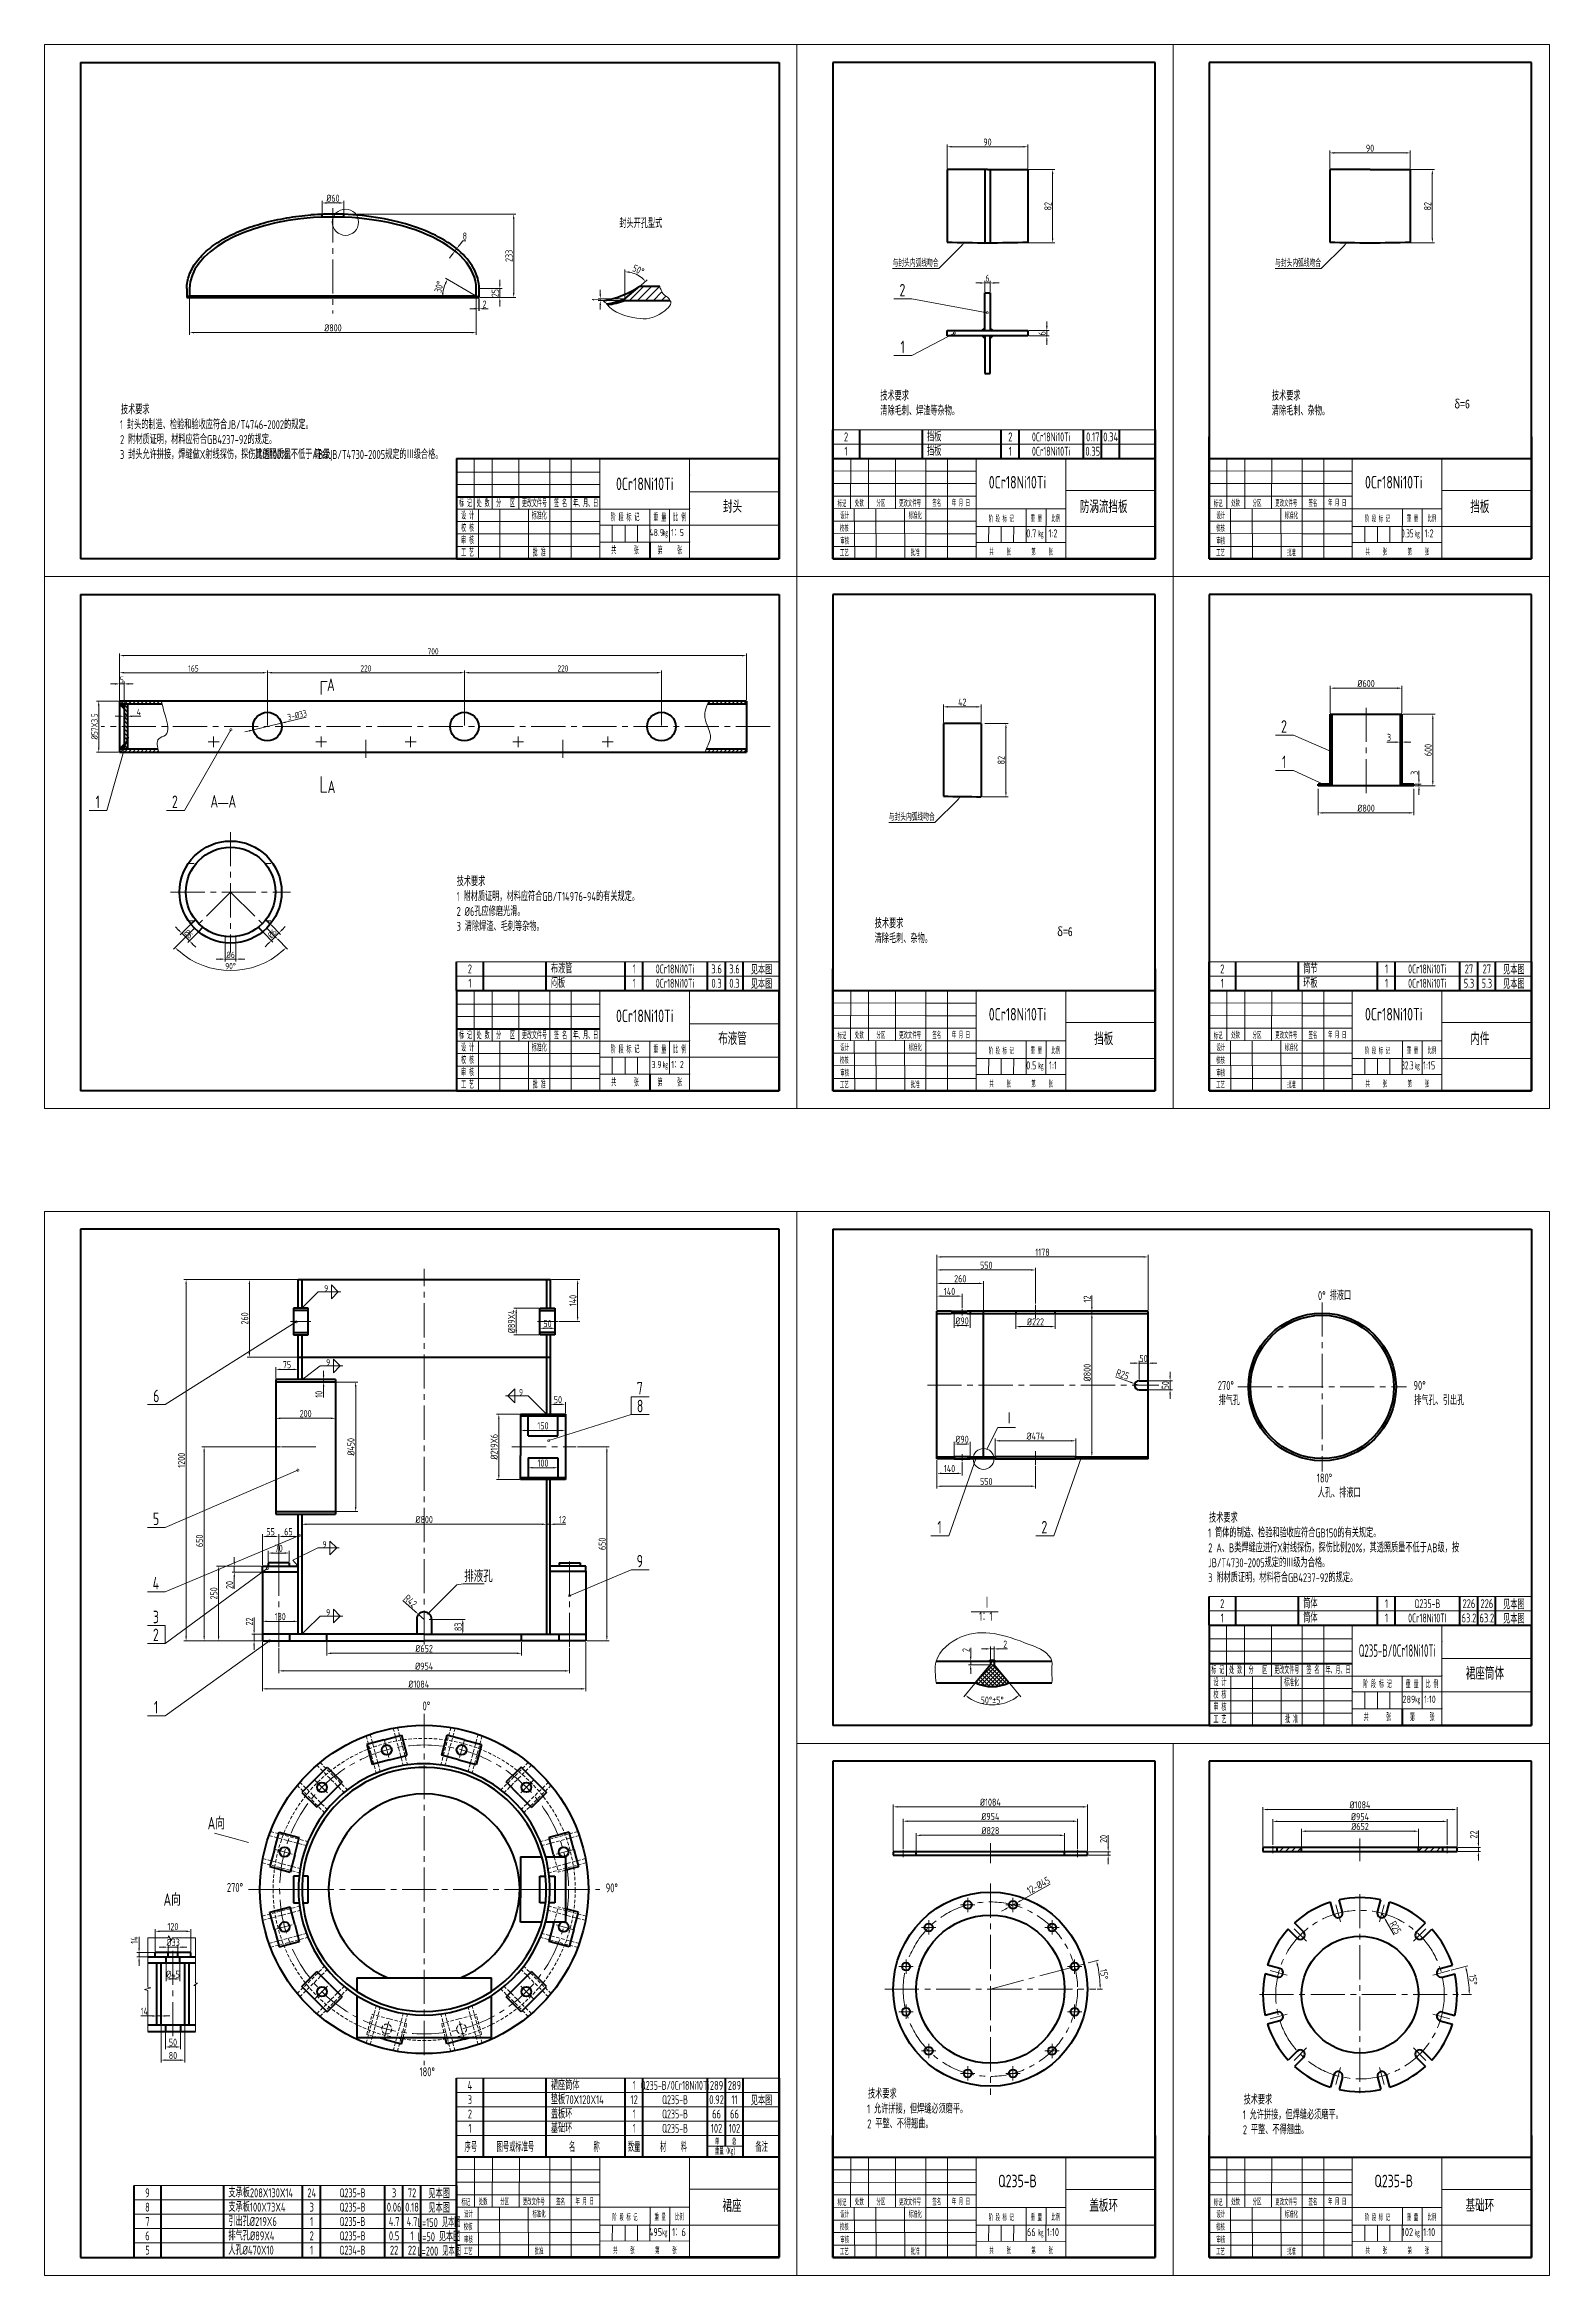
# Model space of a CAD drawing. Header units: millimetres. Extents: x -4783 to 11684, y 6425 to 68023.
# Drawn here: x -1483 to -643, y 6770 to 8015 of the extents above; entities that cross this region are included whole.
import ezdxf
from ezdxf.enums import TextEntityAlignment as Align

# ---------------------------------------------------------------- set-up
doc = ezdxf.new("R2010")
doc.units = ezdxf.units.MM
doc.linetypes.add('CENTER2', pattern=[28.575, 19.05, -3.175, 3.175, -3.175])
doc.linetypes.add('HIDDEN2', pattern=[4.7625, 3.175, -1.5875])
for name, color, linetype, lineweight in [('中心线', 1, 'CENTER2', 15), ('剖面线', 2, 'Continuous', 20), ('尺寸线', 3, 'Continuous', 15), ('细实线', 2, 'Continuous', 15), ('虚线', 5, 'HIDDEN2', 15), ('轮廓', 6, 'Continuous', 50), ('轮廓线', 7, 'Continuous', 50)]:
    doc.layers.add(name, color=color, linetype=linetype, lineweight=lineweight)
doc.styles.add('工程字', font='gbenor.shx', dxfattribs={"width": 0.8, "bigfont": 'gbcbig.shx'})
doc.styles.add('文字3.5', font='SimSun.ttf', dxfattribs={"width": 0.5, "height": 3.5})
doc.styles.add('文字4.0', font='SimSun.ttf', dxfattribs={"width": 0.5, "height": 4})
doc.styles.add('文字5.0', font='SimSun.ttf', dxfattribs={"width": 0.5, "height": 5})
doc.styles.add('表格2', font='gbenor.shx', dxfattribs={"width": 0.6, "bigfont": 'gbcbig.shx'})

msp = doc.modelspace()

# ---------------------------------------------------------------- texts
at = {"layer": '尺寸线', "style": '工程字', "width": 0.8}
for s, height, p in [('封头开孔型式', 5, (-1162.5932, 7912.7436)), ('与封头内弧线吻合', 4, (-1010.0264, 7891.0368)), ('与封头内弧线吻合', 4, (-796.4829, 7891.0368)), ('2', 7, (-1006.1769, 7874.4833)), ('1', 7, (-1005.6294, 7842.7489)), ('技术要求', 5, (-1440.8254, 7808.7417)), ('1 封头的制造、检验和验收应符合JB/T4746-2002的规定。', 5, (-1441.3254, 7800.4084)), ('2 附材质证明，材料应符合GB4237-92的规定。', 5, (-1441.2407, 7792.075)), ('3 封头允许拼接，焊缝做X射线探伤，探伤比例100%，', 5, (-1441.3254, 7783.7417)), ('其透照质量不低于AB级,', 5, (-1365.9234, 7783.7417)), ('符合JB/T4730-2005规定的Ⅲ级合格。', 5, (-1332.8842, 7783.7417)), ('A', 7, (-1325.7172, 7654.2228)), ('2', 7, (-793.1583, 7630.9196)), ('1', 7, (-792.6108, 7611.1137)), ('A', 7, (-1325.393, 7597.2274)), ('1', 7, (-1454.9291, 7588.8695)), ('2', 7, (-1412.2956, 7588.8695)), ('A', 7, (-1390.8147, 7589.1261)), ('A', 7, (-1380.7655, 7589.1261)), ('与封头内弧线吻合', 4, (-1012.1491, 7581.7831)), ('9', 3.5, (-1327.3241, 7319.0606)), ('0° 排液口', 5, (-772.5554, 7314.1795)), ('9', 3.5, (-1326.2054, 7277.6887)), ('6', 7, (-1422.8044, 7257.1731)), ('9', 3.5, (-1218.5517, 7261.0123)), ('7', 7, (-1152.7936, 7261.5468)), ('270°', 5, (-828.4835, 7263.9692)), ('排气孔', 5, (-828.0682, 7255.6358)), ('90°', 5, (-719.2354, 7264.0189)), ('排气孔、引出孔', 5, (-718.8618, 7255.6856)), ('8', 7, (-1152.7936, 7251.5468)), ('Ⅰ', 7, (-947.6515, 7244.771)), ('180°', 5, (-773.1895, 7212.3746)), ('人孔、排液口', 5, (-772.6895, 7204.0412)), ('5', 7, (-1422.925, 7188.573)), ('1', 7, (-985.0268, 7183.9224)), ('2', 7, (-926.9413, 7183.9224)), ('1 筒体的制造、检验和验收应符合GB150的有关规定。', 5, (-833.8914, 7181.7203)), ('技术要求', 5, (-833.3914, 7190.0536)), ('9', 3.5, (-1328.2054, 7176.0956)), ('2 A、B类焊缝应进行X射线探伤，探伤比例20%，其透照质量不低于AB级，按', 5, (-833.8067, 7173.387)), ('排液孔', 6.66667, (-1249.2043, 7156.7814)), ('9', 7, (-1152.8721, 7164.9617)), ('JB/T4730-2005规定的Ⅲ级为合格。', 5, (-833.8914, 7165.0536)), ('3 附材质证明，材料符合GB4237-92的规定。', 5, (-833.8914, 7156.7203)), ('4', 7, (-1423.0617, 7152.5989)), ('Ⅰ', 7, (-959.9772, 7141.8789)), ('3', 7, (-1422.925, 7133.7871)), ('9', 3.5, (-1326.2054, 7138.0956)), ('1：1', 5, (-961.7024, 7135.1217)), ('2', 7, (-1422.9092, 7123.7871)), ('1', 7, (-1422.3617, 7083.4107)), ('0°', 5, (-1272.4012, 7085.1267)), ('A向', 7, (-1392.4148, 7018.6723)), ('270°', 5, (-1381.6349, 6983.7951)), ('90°', 5, (-1170.1661, 6983.5772)), ('A向', 7, (-1417.0218, 6976.0518)), ('1 允许拼接，但焊缝必须磨平。', 5, (-1024.2599, 6860.1372)), ('技术要求', 5, (-1023.7599, 6868.4705)), ('1 允许拼接，但焊缝必须磨平。', 5, (-814.6013, 6856.8633)), ('技术要求', 5, (-814.1013, 6865.1967)), ('2 平整、不得翘曲。', 5, (-1024.1752, 6851.8038)), ('2 平整、不得翘曲。', 5, (-814.5167, 6848.53))]:
    msp.add_text(s, height=height, dxfattribs=at).set_placement(p)
at = {"layer": '尺寸线', "attachment_point": 5, "style": '工程字'}
for s, insert, char_height in [('90', (-957.0632, 7960.6735), 4), ('90', (-743.5197, 7957.2448), 4), ('%%C60', (-1322.4457, 7929.2889), 4), ('8', (-1248.8225, 7908.1611), 4), ('6', (-957.0632, 7884.6134), 4), ('2', (-1237.8068, 7870.165), 4), ('%%C800', (-1322.4457, 7856.9289), 4), ('700', (-1266.5531, 7676.3391), 3.5), ('5', (-1440.3031, 7660.5565), 3.5), ('165', (-1400.3031, 7666.8059), 3.5), ('220', (-1304.0531, 7666.8059), 3.5), ('220', (-1194.0531, 7666.8059), 3.5), ('%%c600', (-745.7035, 7658.4273), 4), ('42', (-971.1235, 7647.9911), 4), ('4', (-1430.8448, 7642.4932), 3.5), ('3', (-732.917, 7628.2997), 4), ('%%c800', (-745.7035, 7588.804), 4), ('90°', (-1379.5785, 7500.6311), 3.5), ('%%C6', (-1379.5785, 7506.9046), 3.5), ('550', (-957.7494, 7333.634), 4), ('1178', (-926.3494, 7340.8967), 4), ('260', (-972.2494, 7326.1204), 4), ('140', (-978.2494, 7319.0335), 4), ('50', (-1202.6895, 7301.0789), 4), ('%%C90', (-971.2494, 7302.5363), 4), ('%%C222', (-930.2494, 7302.017), 4), ('75', (-1348.106, 7278.1007), 4), ('50', (-869.9494, 7281.6115), 4), ('50', (-1196.856, 7258.6103), 4), ('200', (-1337.6893, 7250.8074), 4), ('150', (-1205.1893, 7244.0088), 4), ('%%C90', (-971.2494, 7236.4634), 4), ('%%C474', (-930.2494, 7238.267), 4), ('100', (-1205.1893, 7223.216), 4), ('140', (-978.2494, 7220.096), 4), ('550', (-957.7494, 7212.9147), 4), ('55', (-1357.2726, 7184.8626), 4), ('65', (-1347.2726, 7184.8626), 4), ('%%c800', (-1271.5226, 7191.6718), 4), ('12', (-1194.2842, 7191.6718), 4), ('70', (-1352.6893, 7175.5989), 4), ('130', (-1351.856, 7137.4737), 4), ('2', (-947.1449, 7122.1064), 4), ('%%c954', (-1271.5226, 7109.8191), 4), ('{\\F|c134;%%c}652', (-1271.5226, 7119.6281), 4), ('%%c1084', (-1274.5226, 7099.7998), 4), ('50%%D%%P5%%D', (-954.4172, 7090.8387), 4), ('{\\F|c134;%%c}1084', (-955.442, 7033.9166), 4), ('%%c954', (-955.442, 7025.8944), 4), ('%%c1084', (-749.1119, 7032.4097), 4), ('%%c954', (-749.1119, 7025.7972), 4), ('%%c828', (-955.442, 7018.0126), 4), ('{\\F|c134;%%c}652', (-749.1119, 7020.3155), 4), ('120', (-1411.7519, 6964.4346), 4), ('%%C33', (-1411.6274, 6955.618), 4), ('%%C45', (-1411.7519, 6937.8246), 4), ('14', (-1427.7102, 6917.1774), 4), ('50', (-1411.7519, 6899.8644), 4), ('80', (-1411.7519, 6892.5142), 4)]:
    msp.add_mtext(s, dxfattribs=dict(at, insert=insert, char_height=char_height))
for s, insert, char_height, rotation in [('82', (-923.3125, 7924.8689), 4, 90), ('82', (-711.3629, 7924.8689), 4, 90), ('233', (-1224.1652, 7897.1304), 4, 90), ('50°', (-1151.9507, 7889.3133), 4, 335), ('30°', (-1263.1813, 7879.8152), 4, 75), ('25', (-1231.9114, 7876.3304), 4, 90), ('1 ', (-1175.8441, 7872.7337), 4, 90), ('6', (-926.5587, 7853.9023), 4, 90), ('%%C57X3.5', (-1455.5558, 7634.3629), 3.5, 90), ('3-%%C33', (-1342.4476, 7640.7711), 3.5, 13.4340658), ('600', (-711.08, 7621.2689), 4, 90), ('82', (-949.3898, 7615.6159), 4, 90), ('3', (-718.8279, 7608.4825), 4, 90), ('%%C6', (-1403.0079, 7518.5359), 3.5, 315), ('%%C6', (-1356.3588, 7518.7456), 3.5, 45), ('140', (-1188.4586, 7313.9348), 4, 90), ('12', (-901.417, 7314.8033), 4, 90), ('260', (-1371.7106, 7303.9554), 4, 90), ('%%C89X4', (-1222.7679, 7302.2684), 4, 90), ('%%c800', (-901.417, 7273.7134), 4, 90), ('R25', (-881.6572, 7272.7216), 4, 340.3587543), ('10', (-1330.2753, 7261.6083), 4, 90), ('50', (-857.7403, 7266.6482), 4, 90), ('%%C450', (-1312.3776, 7232.2677), 4, 90), ('%%C219X6', (-1232.4704, 7232.2677), 4, 90), ('1200', (-1407.028, 7224.7677), 4, 90), ('650', (-1396.9701, 7179.792), 4, 90), ('650', (-1172.147, 7178.101), 4, 90), ('250', (-1388.897, 7150.4537), 4, 90), ('20', (-1380.1346, 7155.1411), 4, 90), ('R42', (-1279.1744, 7146.2082), 4, 318.5025962), ('22', (-1369.0839, 7134.8066), 4, 90), ('83', (-1252.5804, 7131.7677), 4, 90), ('2', (-969.0459, 7118.8147), 4, 90), ('20', (-892.3195, 7013.3697), 4, 90), ('22', (-685.6413, 7015.79), 4, 90), ('12-%%C45', (-928.6402, 6987.4744), 4, 29.1561044), ('R25', (-729.298, 6963.9029), 4, 300.1386937), ('14', (-1433.2964, 6956.8418), 4, 90), ('15°', (-891.9644, 6937.8646), 4, 277.5), ('15°', (-685.9286, 6934.7699), 4, 277.5)]:
    msp.add_mtext(s, dxfattribs=dict(at, insert=insert, char_height=char_height, rotation=rotation))
at = {"layer": '尺寸线'}
for s, insert, char_height, width, attachment_point, style in [('技术要求\\P清除毛刺、焊渣等杂物。', (-1016.9032, 7821.4088), 5, 49.786058, 1, '工程字'), ('技术要求\\P清除毛刺、杂物。', (-798.3011, 7821.4088), 5, 49.786058, 1, '工程字'), ('{\\fFangSong_GB2312|b0|i0|c134|p48;δ=6}', (-696.4629, 7816.9644), 5, 31.626445, 1, '工程字'), ('0Cr18Ni10Ti', (-1148.3772, 7769.8615), 7, 49.994676, 5, '工程字'), ('技术要求\\P1 附材质证明，材料应符合GB/T14976-94的有关规定。\\P2 %%C6孔应修磨光滑。\\P3 清除焊渣、毛刺等杂物。', (-1253.3914, 7550.3169), 5, 161.798511, 1, '工程字'), ('技术要求\\P清除毛刺、杂物。', (-1020.0201, 7526.8411), 5, 49.786058, 1, '工程字'), ('{\\fFangSong_GB2312|b0|i0|c134|p48;δ=6}', (-918.1819, 7522.3967), 5, 31.626445, 1, '工程字'), ('0Cr18Ni10Ti', (-1148.3772, 7472.8615), 7, 49.994676, 5, '工程字'), ('Q235-B/0Cr18Ni10Ti', (-728.3772, 7118.5232), 7, 49.994676, 5, '表格2'), ('180%%d', (-1274.0747, 6885.892), 5, 9.527355, 1, '工程字')]:
    msp.add_mtext(s, dxfattribs=dict(at, insert=insert, char_height=char_height, width=width, attachment_point=attachment_point, style=style))

# ---------------------------------------------------------------- blocks, each defined once
blk = doc.blocks.new('竖A2')
at = {"layer": '剖面线'}
for p, q in [((-180, 66.1), (-180.1, 38.1)), ((-170, 66.1), (-170.1, 38)), ((-155, 66), (-155.1, 38)), ((-138, 66.1), (-138, 10.1)), ((-126, 66.1), (-126, 10.1)), ((-110, 66.1), (-110, 10.1)), ((-60, 66.1), (-60, 10.1)), ((-190, 59.1), (-138, 59)), ((-190, 52.1), (-138, 52)), ((-138, 59), (-110, 59)), ((-138, 52), (-110, 52)), ((-190, 45), (-110, 45)), ((-190, 38.1), (-138, 38)), ((-178, 38.1), (-177.8, 10.1)), ((-166, 38.2), (-165.8, 10.2)), ((-150, 38.2), (-149.8, 10.2)), ((-138, 38), (-110, 38)), ((-110, 38), (-60, 38)), ((-82, 38.2), (-82.1, 19.1)), ((-71, 38.1), (-71.1, 19)), ((-10, 48.1), (-60, 48.1)), ((-190, 31), (-110, 31)), ((-60, 28.1), (-110, 28.1)), ((-103, 28.2), (-103.1, 19.2)), ((-96, 28.1), (-96, 19.1)), ((-89, 28.1), (-89.1, 19.1)), ((-10, 28.1), (-60, 28.1)), ((-190.1, 24.1), (-138.1, 24)), ((-190, 17), (-110, 17)), ((-138, 24), (-110, 24)), ((-109.8, 19.1), (-60, 19.2))]:
    blk.add_line(p, q, dxfattribs=at)
at = {"layer": '细实线'}
for p, q in [((-420, 594), (-420, 0)), ((0, 594), (-420, 594)), ((0, 0), (0, 594)), ((-190, 78.1), (-10, 78.1)), ((-50, 72.1), (-30, 72.1)), ((-420, 0), (0, 0))]:
    blk.add_line(p, q, dxfattribs=at)
at = {"layer": '轮廓'}
for p, q in [((-190, 10.1), (-190, 78.1)), ((-175, 66.1), (-175, 78.1)), ((-140, 66.1), (-140, 78.1)), ((-96, 66.1), (-96, 78.1)), ((-86, 66.1), (-86, 78.1)), ((-50, 66.1), (-50, 78.1)), ((-40, 72.1), (-40, 78.1)), ((-30, 66.1), (-30, 78.1)), ((-10, 78.1), (-10, 10.1)), ((-190, 66.1), (-10, 66.1)), ((-10, 10.1), (-190, 10.1))]:
    blk.add_line(p, q, dxfattribs=at)
at = {"layer": '轮廓线'}
for p, q in [((-400, 584), (-400, 10)), ((-10, 584), (-400, 584)), ((-10, 10), (-10, 584)), ((-400, 10), (-10, 10))]:
    blk.add_line(p, q, dxfattribs=at)
at = {"layer": '细实线', "style": '工程字', "width": 0.8}
for tag, height, p in [('1', 7, (-36.3, 35.3)), ('3', 4.5, (-79, 21.9)), ('4', 4.5, (-65.9, 21.9)), ('2', 7, (-36.3, 16.6))]:
    blk.add_attdef(tag, text='', height=height, dxfattribs=at).set_placement(p, align=Align.CENTER)
at = {"layer": '轮廓', "width": 0.5}
for s, height, style, p in [('序号', 5, '文字3.5', (-182.1, 72.1)), ('图号或标准号', 5, '文字3.5', (-157.2, 72.1)), ('名     称', 5, '文字3.5', (-118.7, 72.1)), ('数量', 5, '文字3.5', (-90.9, 72.1)), ('材    料', 5, '文字3.5', (-68.9, 72.1)), ('单', 3.5, '文字3.5', (-44.6, 75.1)), ('总', 3.5, '文字3.5', (-35.1, 75.1)), ('备注', 5, '文字3.5', (-19.7, 72.1)), ('重量（Kg)', 3.5, '文字3.5', (-40, 69.4)), ('标记', 3.5, '文字5.0', (-184.9, 41.1)), ('处数', 3.5, '文字5.0', (-175.2, 41.4)), ('分区 ', 3.5, '文字5.0', (-162.5, 41.4)), ('更改文件号', 3.5, '文字5.0', (-146.9, 41.4)), ('签名', 3.5, '文字5.0', (-132, 41.4)), ('年 月 日', 3.5, '文字5.0', (-118.5, 41.6)), ('校核', 3.5, '文字5.0', (-183.6, 27.4)), ('设计', 3.5, '文字5.0', (-183.4, 34.5)), ('标准化', 3.5, '文字5.0', (-144, 34.5)), ('阶 段 标 记', 3.5, '文字5.0', (-96, 32.7)), ('重 量', 3.5, '文字5.0', (-76.4, 32.9)), ('kg', 3.5, '文字5.0', (-73.8, 23.6)), ('比例', 3.5, '文字5.0', (-65.6, 32.9)), ('工艺', 3.5, '文字5.0', (-183.6, 13.8)), ('审核', 3.5, '文字5.0', (-183.4, 20.3)), ('批准', 3.5, '文字5.0', (-144, 13.8)), ('共     张        第     张', 3.5, '文字5.0', (-84.9, 14.2))]:
    blk.add_text(s, height=height, dxfattribs=dict(at, style=style)).set_placement(p, align=Align.MIDDLE)
blk = doc.blocks.new('明细表格')
at = {"layer": '细实线'}
for p, q in [((0, 8), (180, 8)), ((180, 0), (0, 0))]:
    blk.add_line(p, q, dxfattribs=at)
at = {"layer": '轮廓'}
for p, q in [((0, 0), (0, 8)), ((15, 0), (15, 8)), ((50, 0), (50, 8)), ((94, 0), (94, 8)), ((104, 0), (104, 8)), ((140, 0), (140, 8)), ((150, 0), (150, 8)), ((160, 0), (160, 8)), ((180, 8), (180, 0))]:
    blk.add_line(p, q, dxfattribs=at)
at = {"layer": '细实线', "color": 2, "style": '工程字'}
for tag, width, p in [('8', 0.8, (7.4, 4)), ('5', 0.8, (99.1, 4)), ('4', 0.6, (121.9, 4)), ('3', 0.7, (145.1, 4)), ('2', 0.7, (155.1, 4)), ('1', 0.8, (170.2, 4))]:
    blk.add_attdef(tag, text='', height=5, dxfattribs=dict(at, width=width)).set_placement(p, align=Align.MIDDLE)
at = {"layer": '细实线', "color": 2, "style": '工程字', "width": 0.8}
for tag, p in [('7', (17.7, 4)), ('6', (52.6, 4))]:
    blk.add_attdef(tag, text='', height=5, dxfattribs=at).set_placement(p, align=Align.MIDDLE_LEFT)
blk = doc.blocks.new('A4')
at = {"layer": '剖面线'}
for p, q in [((-180, 66), (-180.1, 38)), ((-170, 66), (-170.1, 38)), ((-155, 65.9), (-155.1, 37.9)), ((-138, 66), (-138, 10)), ((-126, 66), (-126, 10)), ((-110, 66), (-110, 10)), ((-60, 66), (-60, 10)), ((-190, 59), (-138, 58.9)), ((-190, 52), (-138, 51.9)), ((-138, 58.9), (-110, 58.9)), ((-138, 51.9), (-110, 51.9)), ((-190, 44.9), (-110, 44.9)), ((-190, 38), (-138, 37.9)), ((-178, 38), (-177.8, 10)), ((-166, 38.1), (-165.8, 10.1)), ((-150, 38.2), (-149.8, 10.2)), ((-138, 37.9), (-110, 37.9)), ((-110, 37.9), (-60, 37.9)), ((-82, 38.1), (-82.1, 19)), ((-71, 38), (-71.1, 18.9)), ((-10, 48), (-60, 48)), ((-190, 30.9), (-110, 30.9)), ((-60, 28), (-110, 28)), ((-103, 28.1), (-103.1, 19.1)), ((-96, 28), (-96, 19)), ((-89, 28), (-89.1, 19)), ((-10, 28), (-60, 28)), ((-190.1, 24), (-138.1, 23.9)), ((-190, 16.9), (-110, 16.9)), ((-138, 23.9), (-110, 23.9)), ((-109.8, 19), (-60, 19.1))]:
    blk.add_line(p, q, dxfattribs=at)
at = {"layer": '细实线'}
for p, q in [((0, 297), (-210, 297)), ((-210, 297), (-210, 0)), ((0, 0), (0, 297)), ((-210, 0), (0, 0))]:
    blk.add_line(p, q, dxfattribs=at)
at = {"layer": '轮廓'}
for p, q in [((-190, 10), (-190, 78)), ((-10, 78), (-10, 10)), ((-190, 66), (-10, 66)), ((-10, 10), (-190, 10))]:
    blk.add_line(p, q, dxfattribs=at)
at = {"layer": '轮廓线'}
for p, q in [((-10, 287), (-190, 287)), ((-190, 287), (-190, 10)), ((-10, 10), (-10, 287)), ((-190, 10), (-10, 10))]:
    blk.add_line(p, q, dxfattribs=at)
at = {"layer": '尺寸线', "style": '工程字', "width": 0.8}
for tag, height, p in [('5', 7, (-86.9, 49.2)), ('1', 7, (-38.8, 35.5)), ('3', 4.5, (-79.2, 21.9)), ('4', 4.5, (-67.1, 21.9))]:
    blk.add_attdef(tag, text='', height=height, dxfattribs=at).set_placement(p, align=Align.CENTER)
at = {"layer": '轮廓', "style": '文字5.0', "width": 0.5}
for s, p in [('标记', (-184.9, 41)), ('处数', (-175.2, 41.3)), ('分区 ', (-162.5, 41.3)), ('更改文件号', (-146.9, 41.3)), ('签名', (-132, 41.3)), ('年 月 日', (-118.5, 41.5)), ('校核', (-183.6, 27.3)), ('设计', (-183.4, 34.4)), ('标准化', (-144, 34.4)), ('阶 段 标 记', (-96, 32.6)), ('重 量', (-76.4, 32.8)), ('kg', (-73.8, 23.5)), ('比例', (-65.6, 32.8)), ('工艺', (-183.6, 13.7)), ('审核', (-183.4, 20.2)), ('批准', (-144, 13.7)), ('共     张        第     张', (-84.9, 14.1))]:
    blk.add_text(s, height=3.5, dxfattribs=at).set_placement(p, align=Align.MIDDLE)
blk = doc.blocks.new('A3')
at = {"layer": '细实线'}
for p, q in [((-420, 297), (-420, 0)), ((-420, 297), (0, 297)), ((0, 297), (0, 0)), ((-180.2, 66), (-180.2, 37.6)), ((-170.2, 66), (-170.2, 37.6)), ((-155.2, 37.6), (-155.2, 66)), ((-138, 66), (-138, 10)), ((-126, 66), (-126, 10)), ((-110, 66), (-110, 10)), ((-60, 66), (-60, 10)), ((-190, 58.3), (-110, 58.3)), ((-190, 51.4), (-110, 51.4)), ((-190, 37.6), (-60, 37.6)), ((-177.8, 37.6), (-177.8, 10)), ((-165.8, 37.6), (-165.8, 10)), ((-149.8, 37.6), (-149.8, 10)), ((-82.1, 37.6), (-82.1, 19.3)), ((-71.1, 37.6), (-71.1, 19.3)), ((-10, 47.3), (-60, 47.3)), ((-190, 30.7), (-110, 30.7)), ((-60, 28.7), (-110, 28.7)), ((-103.1, 28.7), (-103.1, 19.3)), ((-96, 28.7), (-96, 19.3)), ((-89.1, 28.7), (-89.1, 19.3)), ((-10, 28.7), (-60, 28.7)), ((-190, 23.8), (-110, 23.8)), ((-190, 16.9), (-110, 16.9)), ((-60, 19.3), (-110, 19.3)), ((0, 0), (-420, 0))]:
    blk.add_line(p, q, dxfattribs=at)
for p in [(-60, 56.7), (-60, 47.3), (-60, 38), (-10, 47.3), (-60, 28.7), (-10, 28.7), (-60, 19.3)]:
    blk.add_point(p, dxfattribs=at)
at = {"layer": '轮廓'}
for p, q in [((-190, 66), (-10, 66)), ((-190, 66), (-190, 10)), ((-10, 10), (-10, 66)), ((-190, 44.5), (-110, 44.5)), ((-190, 10), (-10, 10))]:
    blk.add_line(p, q, dxfattribs=at)
at = {"layer": '轮廓线'}
for p, q in [((-400, 287), (-400, 10)), ((-400, 287), (-10, 287)), ((-10, 287), (-10, 10)), ((-82.1, 19.3), (-82.1, 10)), ((-10, 10), (-400, 10))]:
    blk.add_line(p, q, dxfattribs=at)
at = {"layer": '细实线', "linetype": 'Continuous', "style": '工程字', "width": 0.8}
for tag, height, p in [('1', 7, (-36, 35.6)), ('3', 4, (-78.4, 22.6)), ('4', 4, (-66.7, 22.6)), ('2', 7, (-36, 17.1))]:
    blk.add_attdef(tag, text='', height=height, dxfattribs=at).set_placement(p, align=Align.CENTER)
at = {"layer": '轮廓', "char_height": 4, "attachment_point": 5, "style": '文字4.0'}
for s, insert, width in [('标 记', (-185.1, 41), 9.846), ('处 数', (-175.2, 41), 10), ('分   区', (-162.7, 41), 14.929), ('更改文件号', (-146.6, 41), 17.237), ('签 名', (-132, 41), 11.989), ('年、月、日', (-118, 41), 16.017), ('设 计', (-183.9, 34.1), 12.181), ('校 核', (-183.9, 27.2), 12.181), ('标准化', (-143.9, 34.1), 11.83), ('阶 段 标 记', (-96, 33.1), 27.912), ('重 量', (-76.6, 33.1), 11), ('比 例', (-65.5, 33.1), 11.09), ('工 艺', (-183.9, 13.5), 12.181), ('审 核', (-183.9, 20.3), 12.181), ('批 准', (-143.9, 13.5), 11.83), ('共      张', (-96, 14.7), 27.908)]:
    blk.add_mtext(s, dxfattribs=dict(at, insert=insert, width=width))
at = {"layer": '轮廓线', "attachment_point": 5}
for s, insert, char_height, width, style in [('kg', (-73.5, 24), 3.5, 4.865, '文字3.5'), ('第     张', (-71, 14.7), 4, 22.094, '文字4.0')]:
    blk.add_mtext(s, dxfattribs=dict(at, insert=insert, char_height=char_height, width=width, style=style))
blk = doc.blocks.new('_DotSmall')
at = {"color": 0, "linetype": 'ByBlock', "const_width": 0.5}
blk.add_lwpolyline([(-0.0625, 0, 1), (0.0625, 0, 1)], format="xyb", close=True, dxfattribs=at)

# ---------------------------------------------------------------- linework, layer by layer
at = {"layer": '中心线'}
for p, q in [((-1322.4457, 7923.7164), (-1322.4457, 7864.9943)), ((-1078.402, 7634.3629), (-1451.8151, 7634.3629)), ((-745.7035, 7644.8271), (-745.7035, 7596.8189)), ((-1392.0672, 7625.8478), (-1386.0391, 7625.8478)), ((-1389.0531, 7628.8618), (-1389.0531, 7622.8338)), ((-1326.0391, 7625.8478), (-1332.0672, 7625.8478)), ((-1329.0531, 7628.8618), (-1329.0531, 7622.8338)), ((-1304.0531, 7626.8629), (-1304.0531, 7616.8629)), ((-1282.0672, 7625.8478), (-1276.0391, 7625.8478)), ((-1279.0531, 7628.8618), (-1279.0531, 7622.8338)), ((-1216.0391, 7625.8478), (-1222.0672, 7625.8478)), ((-1219.0531, 7628.8618), (-1219.0531, 7622.8338)), ((-1194.0531, 7626.8629), (-1194.0531, 7616.8629)), ((-1172.0672, 7625.8478), (-1166.0391, 7625.8478)), ((-1169.0531, 7628.8618), (-1169.0531, 7622.8338)), ((-1379.5785, 7575.4511), (-1379.5785, 7508.4795)), ((-1413.0644, 7541.9653), (-1346.0927, 7541.9653)), ((-1379.5785, 7541.9653), (-1403.246, 7518.2978)), ((-1379.5785, 7541.9653), (-1353.8663, 7516.2531)), ((-1271.5226, 7121.9309), (-1271.5226, 7331.7146)), ((-930.2494, 7303.9672), (-930.2494, 7311.6241)), ((-770.2118, 7312.8296), (-770.2118, 7218.5668)), ((-1334.7642, 7302.2684), (-1346.105, 7302.2685)), ((-1208.281, 7302.2684), (-1196.9402, 7302.2685)), ((-971.2494, 7305.5067), (-971.2494, 7309.2572)), ((-990.5815, 7266.6982), (-861.3574, 7266.6982)), ((-817.3432, 7265.6982), (-723.0804, 7265.6982)), ((-1351.0799, 7232.2677), (-1330.3568, 7232.2677)), ((-1222.5362, 7232.2677), (-1186.5911, 7232.2677)), ((-971.2494, 7228.1834), (-971.2494, 7224.2713)), ((-930.2494, 7222.0528), (-930.2494, 7229.8852)), ((-1352.6893, 7120.601), (-1352.6893, 7168.8314)), ((-1190.356, 7120.601), (-1190.356, 7168.8314)), ((-1271.5226, 7083.2066), (-1271.5226, 6887.13)), ((-1293.8924, 7068.7948), (-1291.2378, 7058.8486)), ((-1249.0624, 7068.7705), (-1251.7366, 7058.8296)), ((-1332.7285, 7046.4007), (-1325.4564, 7039.1144)), ((-1210.2506, 7046.3346), (-1217.5369, 7039.0625)), ((-749.1119, 7013.6124), (-749.1119, 7000.9952)), ((-1355.1645, 7007.5889), (-1345.2235, 7004.9147)), ((-1187.8565, 7007.4985), (-1197.8027, 7004.8439)), ((-1004.142, 7007.2431), (-1004.142, 7003.2431)), ((-955.442, 7010.9705), (-955.442, 6999.889)), ((-906.742, 7007.2431), (-906.742, 7003.2431)), ((-797.8119, 7009.3844), (-797.8119, 7005.3844)), ((-700.4119, 7009.3844), (-700.4119, 7005.3844)), ((-955.442, 6988.408), (-955.442, 6870.6074)), ((-1369.5609, 6985.1683), (-1173.4843, 6985.1683)), ((-1351.0799, 6985.1683), (-1330.3568, 6985.1683)), ((-1208.281, 6985.1683), (-1196.9402, 6985.1684)), ((-972.0464, 6976.5483), (-964.0464, 6976.5483)), ((-968.0464, 6972.5483), (-968.0464, 6980.5483)), ((-946.8375, 6976.5483), (-938.8375, 6976.5483)), ((-942.8375, 6972.5483), (-942.8375, 6980.5483)), ((-762.5694, 6976.6761), (-760.0116, 6967.1299)), ((-749.1119, 6982.5631), (-749.1119, 6870.3402)), ((-735.6543, 6976.6761), (-738.2121, 6967.1299)), ((-1355.1887, 6962.7588), (-1345.2425, 6965.4135)), ((-1187.8807, 6962.6685), (-1197.8217, 6965.3426)), ((-993.8781, 6963.9438), (-985.8781, 6963.9438)), ((-989.8781, 6959.9438), (-989.8781, 6967.9438)), ((-925.0059, 6963.9438), (-917.0059, 6963.9438)), ((-921.0059, 6959.9438), (-921.0059, 6967.9438)), ((-785.8787, 6963.2185), (-778.8904, 6956.2302)), ((-712.345, 6963.2185), (-719.3333, 6956.2302)), ((-1411.7519, 6903.2853), (-1411.7519, 6952.506)), ((-1006.4825, 6942.1122), (-998.4825, 6942.1122)), ((-1002.4825, 6938.1122), (-1002.4825, 6946.1122)), ((-955.442, 6929.5077), (-901.4654, 6943.9706)), ((-912.4014, 6942.1122), (-904.4014, 6942.1122)), ((-908.4014, 6938.1122), (-908.4014, 6946.1122)), ((-799.3363, 6939.9092), (-789.7901, 6937.3514)), ((-698.8874, 6939.9092), (-708.4336, 6937.3514)), ((-1332.7947, 6923.9228), (-1325.5083, 6931.1949)), ((-1210.3167, 6923.8566), (-1217.5888, 6931.143)), ((-1014.3422, 6929.5077), (-896.5417, 6929.5077)), ((-805.2233, 6926.4516), (-693.0004, 6926.4516)), ((-1006.4825, 6916.9032), (-998.4825, 6916.9032)), ((-1002.4825, 6912.9032), (-1002.4825, 6920.9032)), ((-912.4014, 6916.9032), (-904.4014, 6916.9032)), ((-908.4014, 6912.9032), (-908.4014, 6920.9032)), ((-799.3363, 6912.9941), (-789.7901, 6915.5519)), ((-698.8874, 6912.9941), (-708.4336, 6915.5519)), ((-1293.9828, 6901.4868), (-1291.3087, 6911.4278)), ((-1249.1528, 6901.4626), (-1251.8074, 6911.4088)), ((-993.8781, 6895.0716), (-985.8781, 6895.0716)), ((-989.8781, 6891.0716), (-989.8781, 6899.0716)), ((-925.0059, 6895.0716), (-917.0059, 6895.0716)), ((-921.0059, 6891.0716), (-921.0059, 6899.0716)), ((-785.8787, 6889.6848), (-778.8904, 6896.6731)), ((-712.345, 6889.6848), (-719.3333, 6896.6731)), ((-972.0464, 6882.4671), (-964.0464, 6882.4671)), ((-968.0464, 6878.4671), (-968.0464, 6886.4671)), ((-946.8375, 6882.4671), (-938.8375, 6882.4671)), ((-942.8375, 6878.4671), (-942.8375, 6886.4671)), ((-762.5694, 6876.2272), (-760.0116, 6885.7734)), ((-735.6543, 6876.2272), (-738.2121, 6885.7734))]:
    msp.add_line(p, q, dxfattribs=at)
for centre, radius in [((-1271.5226, 6985.1683), 80.6667), ((-955.442, 6929.5077), 48.7), ((-749.1119, 6926.4516), 47.0547)]:
    msp.add_circle(centre, radius, dxfattribs=at)
at = {"layer": '剖面线'}
for p, q in [((-959.9582, 7852.3671), (-959.923, 7852.4023)), ((-959.9127, 7855.4023), (-959.9531, 7855.4427)), ((-959.7337, 7852.1426), (-959.474, 7852.4023)), ((-959.4636, 7855.4023), (-959.7285, 7855.6672)), ((-959.6171, 7855.4023), (-958.5632, 7856.4562)), ((-958.5632, 7851.3587), (-959.6067, 7852.4023)), ((-959.5092, 7851.9181), (-959.025, 7852.4023)), ((-959.0146, 7855.4023), (-959.504, 7855.8917)), ((-959.2847, 7851.6936), (-958.576, 7852.4023)), ((-958.5656, 7855.4023), (-959.2795, 7856.1162)), ((-959.1681, 7855.4023), (-958.5632, 7856.0072)), ((-958.5632, 7851.8078), (-959.1577, 7852.4023)), ((-959.0602, 7851.4691), (-958.5632, 7851.9661)), ((-958.5632, 7855.8489), (-959.055, 7856.3407)), ((-958.8357, 7851.2446), (-958.5632, 7851.5171)), ((-958.5632, 7856.2979), (-958.8305, 7856.5652)), ((-958.7191, 7855.4023), (-958.5632, 7855.5582)), ((-958.5632, 7852.2568), (-958.7087, 7852.4023)), ((-958.6112, 7851.0201), (-958.5632, 7851.0681)), ((-958.5632, 7856.7469), (-958.606, 7856.7898)), ((-955.5632, 7856.7622), (-955.5279, 7856.7974)), ((-955.5632, 7856.3132), (-955.3034, 7856.5729)), ((-954.5245, 7855.4023), (-955.5632, 7856.441)), ((-955.5632, 7855.8641), (-955.0789, 7856.3484)), ((-955.5632, 7855.4151), (-954.8544, 7856.1239)), ((-954.9735, 7855.4023), (-955.5632, 7855.992)), ((-955.4225, 7855.4023), (-955.5632, 7855.5429)), ((-955.5632, 7852.272), (-955.4329, 7852.4023)), ((-955.5632, 7851.823), (-954.9839, 7852.4023)), ((-955.5632, 7851.374), (-954.5349, 7852.4023)), ((-954.8492, 7851.6859), (-955.5632, 7852.3999)), ((-955.0737, 7851.4614), (-955.5632, 7851.9508)), ((-955.2983, 7851.2369), (-955.5632, 7851.5018)), ((-955.5228, 7851.0124), (-955.5632, 7851.0528)), ((-955.127, 7855.4023), (-954.6299, 7855.8994)), ((-954.6247, 7851.9104), (-955.1166, 7852.4023)), ((-954.678, 7855.4023), (-954.4054, 7855.6749)), ((-954.4002, 7852.135), (-954.6676, 7852.4023)), ((-954.2289, 7855.4023), (-954.1809, 7855.4504)), ((-954.1757, 7852.3595), (-954.2186, 7852.4023))]:
    msp.add_line(p, q, dxfattribs=at)
at = {"layer": '尺寸线'}
for p, q in [((-979.5632, 7945.9154), (-979.5632, 7959.2985)), ((-977.0632, 7958.0485), (-937.0632, 7958.0485)), ((-934.5632, 7945.9154), (-934.5632, 7959.2985)), ((-956.4382, 7945.2904), (-919.4375, 7945.2904)), ((-766.0197, 7945.9154), (-766.0197, 7955.8698)), ((-763.5197, 7954.6198), (-723.5197, 7954.6198)), ((-742.8949, 7945.2904), (-707.4879, 7945.2904)), ((-721.0197, 7945.9157), (-721.0197, 7955.8698)), ((-920.6875, 7906.9474), (-920.6875, 7942.7904)), ((-708.7379, 7906.9474), (-708.7379, 7942.7904)), ((-1328.4457, 7920.934), (-1328.4457, 7927.9139)), ((-1325.9457, 7926.6639), (-1318.9457, 7926.6639)), ((-1321.8207, 7920.4304), (-1220.2902, 7920.4304)), ((-1316.4457, 7920.9437), (-1316.4457, 7927.9139)), ((-1221.5402, 7876.3304), (-1221.5402, 7917.9304)), ((-1255.8736, 7897.8585), (-1257.3957, 7895.8753)), ((-1254.3514, 7899.8417), (-1253.3772, 7901.111)), ((-1254.3514, 7899.8417), (-1253.3598, 7899.0807)), ((-1253.3772, 7901.111), (-1252.3856, 7900.35)), ((-1251.8551, 7903.0942), (-1249.9809, 7905.5361)), ((-1249.9809, 7905.5361), (-1248.2892, 7905.5361)), ((-956.4416, 7904.4474), (-919.4375, 7904.4474)), ((-742.8945, 7904.4474), (-707.4879, 7904.4474)), ((-1242.987, 7875.0667), (-1259.585, 7884.6495)), ((-1229.2864, 7881.3304), (-1229.2864, 7883.8304)), ((-1159.4487, 7873.8587), (-1159.4487, 7889.4902)), ((-1150.6277, 7880.6354), (-1146.9955, 7883.6832)), ((-958.5632, 7877.0273), (-958.5632, 7883.2384)), ((-955.5632, 7877.0273), (-955.5632, 7883.2384)), ((-1402.4457, 7874.1292), (-1402.4457, 7853.0539)), ((-1242.4457, 7874.1292), (-1242.4457, 7853.0539)), ((-1241.0457, 7873.2054), (-1241.0457, 7866.3518)), ((-1240.8457, 7873.2054), (-1240.8457, 7866.3518)), ((-1240.2207, 7878.8304), (-1228.0364, 7878.8304)), ((-1240.2207, 7873.8304), (-1220.2902, 7873.8304)), ((-1240.2207, 7873.8304), (-1228.0364, 7873.8304)), ((-1229.2864, 7873.8304), (-1229.2864, 7878.8304)), ((-1229.2864, 7871.3304), (-1229.2864, 7868.8304)), ((-1160.0737, 7873.2337), (-1174.4691, 7873.2337)), ((-1160.0737, 7872.2337), (-1174.4691, 7872.2337)), ((-1173.2191, 7875.7337), (-1173.2191, 7878.2337)), ((-1173.2191, 7872.2337), (-1173.2191, 7873.2337)), ((-1156.9766, 7872.2337), (-1148.9766, 7880.2337)), ((-1152.4865, 7872.2337), (-1144.4865, 7880.2337)), ((-1147.9964, 7872.2337), (-1139.9964, 7880.2337)), ((-1143.5062, 7872.2337), (-1138.7761, 7876.9638)), ((-1139.0161, 7872.2337), (-1136.5559, 7874.6939)), ((-1134.526, 7872.2337), (-1134.4015, 7872.3582)), ((-961.0632, 7881.9884), (-963.5632, 7881.9884)), ((-958.5632, 7881.9884), (-955.5632, 7881.9884)), ((-953.0632, 7881.9884), (-950.5632, 7881.9884)), ((-1243.5457, 7867.6018), (-1246.0457, 7867.6018)), ((-1240.8457, 7867.6018), (-1241.0457, 7867.6018)), ((-1238.3457, 7867.6018), (-1235.8457, 7867.6018)), ((-1173.2191, 7869.7337), (-1173.2191, 7867.2337)), ((-923.9337, 7857.9023), (-923.9337, 7860.4023)), ((-1399.9457, 7854.3039), (-1244.9457, 7854.3039)), ((-933.9372, 7855.4023), (-922.6837, 7855.4023)), ((-933.9372, 7852.4023), (-922.6837, 7852.4023)), ((-923.9337, 7852.4023), (-923.9337, 7855.4023)), ((-923.9337, 7849.9023), (-923.9337, 7847.4023)), ((-1441.5531, 7649.2379), (-1441.5531, 7675.2141)), ((-1439.0531, 7673.9641), (-1094.0531, 7673.9641)), ((-1091.5531, 7649.2379), (-1091.5531, 7675.2141)), ((-1441.5531, 7649.2379), (-1441.5531, 7665.6809)), ((-1441.5531, 7647.4879), (-1441.5531, 7659.4315)), ((-1439.0531, 7664.4309), (-1361.5531, 7664.4309)), ((-1439.0531, 7647.4879), (-1439.0531, 7659.4315)), ((-1359.0531, 7634.9879), (-1359.0531, 7665.6809)), ((-1359.0531, 7634.9879), (-1359.0531, 7665.6809)), ((-1356.5531, 7664.4309), (-1251.5531, 7664.4309)), ((-1329.0531, 7659.5682), (-1325.6767, 7659.5682)), ((-1329.0531, 7659.5682), (-1329.0531, 7652.1746)), ((-1249.0531, 7634.9879), (-1249.0531, 7665.6809)), ((-1249.0531, 7634.9879), (-1249.0531, 7665.6809)), ((-1246.5531, 7664.4309), (-1141.5531, 7664.4309)), ((-1139.0531, 7634.9879), (-1139.0531, 7665.6809)), ((-1442.1781, 7648.6129), (-1454.4308, 7648.6129)), ((-1444.0531, 7658.1815), (-1446.5531, 7658.1815)), ((-1441.5531, 7658.1815), (-1439.0531, 7658.1815)), ((-1436.5531, 7658.1815), (-1434.0531, 7658.1815)), ((-981.6859, 7636.6617), (-981.6859, 7646.6161)), ((-960.5611, 7636.6617), (-960.5611, 7646.6161)), ((-765.7035, 7641.8939), (-765.7035, 7657.0523)), ((-763.2035, 7655.8023), (-728.2035, 7655.8023)), ((-725.7035, 7641.8939), (-725.7035, 7657.0523)), ((-1453.1808, 7622.6129), (-1453.1808, 7646.1129)), ((-1441.5531, 7640.1182), (-1444.0531, 7640.1182)), ((-1439.0531, 7641.0401), (-1439.0531, 7638.8682)), ((-1439.0531, 7640.1182), (-1437.0531, 7640.1182)), ((-1437.0531, 7641.0401), (-1437.0531, 7638.8682)), ((-1434.5531, 7640.1182), (-1429.6365, 7640.1182)), ((-1366.8343, 7632.5043), (-1351.272, 7636.2215)), ((-1337.3828, 7639.5391), (-1348.8405, 7636.8023)), ((-979.1859, 7645.3661), (-963.0611, 7645.3661)), ((-958.5611, 7636.0367), (-945.5148, 7636.0367)), ((-725.0785, 7641.2689), (-707.205, 7641.2689)), ((-708.455, 7603.7689), (-708.455, 7638.7689)), ((-1369.2658, 7631.9235), (-1371.6974, 7631.3426)), ((-946.7648, 7597.695), (-946.7648, 7633.5367)), ((-729.2035, 7625.6747), (-734.1306, 7625.6747)), ((-726.7035, 7626.2997), (-726.7035, 7626.9247)), ((-725.7035, 7625.6747), (-726.7035, 7625.6747)), ((-725.7035, 7626.2997), (-725.7035, 7626.9247)), ((-723.2035, 7625.6747), (-720.7035, 7625.6747)), ((-1442.1781, 7620.1129), (-1454.4308, 7620.1129)), ((-716.2029, 7604.7689), (-716.2029, 7609.696)), ((-1329.0531, 7606.5316), (-1329.0531, 7597.7756)), ((-1329.0531, 7597.7756), (-1325.8177, 7597.7756)), ((-772.3701, 7599.6439), (-772.3701, 7584.929)), ((-719.0368, 7599.6439), (-719.0368, 7584.929)), ((-718.4118, 7602.2689), (-714.9529, 7602.2689)), ((-718.4118, 7601.2689), (-714.9529, 7601.2689)), ((-718.4118, 7601.2689), (-707.205, 7601.2689)), ((-716.2029, 7601.2689), (-716.2029, 7602.2689)), ((-716.2029, 7598.7689), (-716.2029, 7596.2689)), ((-1386.475, 7591.4111), (-1380.8883, 7591.4111)), ((-959.927, 7595.195), (-945.5148, 7595.195)), ((-769.8701, 7586.179), (-721.5368, 7586.179)), ((-1408.5764, 7520.7456), (-1410.3442, 7522.5134)), ((-1402.1824, 7523.6041), (-1407.6925, 7518.094)), ((-1356.9747, 7523.6041), (-1351.6743, 7518.3037)), ((-1350.7904, 7520.9553), (-1349.0226, 7522.7231)), ((-1403.688, 7517.8559), (-1411.4373, 7510.1066)), ((-1402.566, 7514.7352), (-1406.8086, 7518.9779)), ((-1397.9397, 7519.3615), (-1403.4499, 7513.8513)), ((-1400.7982, 7512.9675), (-1399.0305, 7511.1997)), ((-1382.5785, 7512.9987), (-1382.5785, 7503.2796)), ((-1376.5785, 7512.9987), (-1376.5785, 7503.2796)), ((-1361.2173, 7519.3615), (-1355.9169, 7514.061)), ((-1358.5685, 7513.1772), (-1360.3363, 7511.4094)), ((-1356.8008, 7514.9449), (-1352.5581, 7519.1876)), ((-1353.4244, 7515.8112), (-1347.7198, 7510.1066)), ((-1385.0785, 7504.5296), (-1387.5785, 7504.5296)), ((-1382.5785, 7504.5296), (-1376.5785, 7504.5296)), ((-1374.0785, 7504.5296), (-1371.5785, 7504.5296)), ((-985.2494, 7308.6232), (-985.2494, 7339.5217)), ((-982.7494, 7338.2717), (-869.9494, 7338.2717)), ((-867.4494, 7308.5232), (-867.4494, 7339.5217)), ((-1342.481, 7325.601), (-1405.653, 7325.601)), ((-1404.403, 7323.101), (-1404.403, 7126.4344)), ((-1340.481, 7325.601), (-1370.3356, 7325.601)), ((-1369.0856, 7284.8097), (-1369.0856, 7323.101)), ((-1323.3063, 7318.7726), (-1323.3063, 7322.6373)), ((-1323.3063, 7322.6373), (-1319.4416, 7318.7726)), ((-1200.3976, 7325.601), (-1184.5836, 7325.601)), ((-1185.8336, 7304.7685), (-1185.8336, 7323.101)), ((-985.2494, 7308.6232), (-985.2494, 7332.259)), ((-985.2494, 7308.6232), (-985.2494, 7324.7454)), ((-982.7494, 7331.009), (-932.7494, 7331.009)), ((-982.7494, 7323.4954), (-961.7494, 7323.4954)), ((-959.2494, 7288.4682), (-959.2494, 7324.7454)), ((-930.2494, 7312.2491), (-930.2494, 7332.259)), ((-1339.8555, 7309.6851), (-1338.2128, 7311.3278)), ((-1338.2128, 7311.3278), (-1330.768, 7318.7726)), ((-1330.768, 7318.7726), (-1318.021, 7318.7726)), ((-1323.3063, 7318.7726), (-1323.3063, 7314.908)), ((-1323.3063, 7314.908), (-1319.4416, 7318.7726)), ((-985.2494, 7308.6232), (-985.2494, 7317.6585)), ((-982.7494, 7316.4085), (-973.7494, 7316.4085)), ((-971.2494, 7309.8822), (-971.2494, 7317.6585)), ((-898.792, 7310.3982), (-898.792, 7316.7084)), ((-1207.4813, 7309.6851), (-1221.3929, 7309.6851)), ((-1220.1429, 7307.1851), (-1220.1429, 7297.3517)), ((-1206.8562, 7295.4767), (-1206.8562, 7299.7039)), ((-1204.3562, 7298.4539), (-1201.0228, 7298.4539)), ((-1198.5228, 7295.4768), (-1198.5228, 7299.7039)), ((-1196.3152, 7302.2685), (-1184.5836, 7302.2685)), ((-975.6994, 7306.0732), (-975.6994, 7298.6613)), ((-973.1994, 7299.9113), (-969.2994, 7299.9113)), ((-966.7994, 7306.0732), (-966.7994, 7298.6613)), ((-941.1994, 7306.0732), (-941.1994, 7298.142)), ((-938.6994, 7299.392), (-921.7994, 7299.392)), ((-919.2994, 7306.0732), (-919.2994, 7298.142)), ((-899.417, 7306.6982), (-900.042, 7306.6982)), ((-896.2935, 7306.6982), (-900.042, 7306.6982)), ((-898.792, 7306.6982), (-898.792, 7307.8982)), ((-898.792, 7304.1982), (-898.792, 7301.6982)), ((-898.792, 7229.1982), (-898.792, 7304.1982)), ((-898.7827, 7307.8982), (-897.542, 7307.8982)), ((-1207.4812, 7294.8517), (-1221.3929, 7294.8517)), ((-1340.481, 7282.3097), (-1370.3356, 7282.3097)), ((-1354.356, 7270.3927), (-1354.356, 7276.7257)), ((-1344.356, 7275.4757), (-1351.856, 7275.4757)), ((-1341.856, 7270.3927), (-1341.856, 7276.7257)), ((-1338.3908, 7270.7716), (-1329.6493, 7277.4008)), ((-1329.6493, 7277.4008), (-1316.9023, 7277.4008)), ((-1327.6503, 7272.2677), (-1327.6503, 7274.7677)), ((-1322.1876, 7277.4008), (-1322.1876, 7281.2654)), ((-1322.1876, 7281.2654), (-1318.3229, 7277.4008)), ((-1322.1876, 7277.4008), (-1322.1876, 7273.5361)), ((-1322.1876, 7273.5361), (-1318.3229, 7277.4008)), ((-874.9494, 7278.9865), (-877.4494, 7278.9865)), ((-872.4494, 7269.7732), (-872.4494, 7280.2365)), ((-867.4494, 7278.9865), (-872.4494, 7278.9865)), ((-867.4494, 7269.7732), (-867.4494, 7280.2365)), ((-864.9494, 7278.9865), (-862.4494, 7278.9865)), ((-855.1153, 7271.6482), (-855.1153, 7274.1482)), ((-1339.856, 7269.7677), (-1338.3908, 7270.7716)), ((-1328.2753, 7268.4344), (-1328.9003, 7268.4344)), ((-1327.6503, 7269.7677), (-1327.6503, 7268.4344)), ((-1327.6503, 7265.9344), (-1327.6503, 7259.7823)), ((-1327.0253, 7269.7677), (-1326.4003, 7269.7677)), ((-1320.3976, 7268.4344), (-1308.5026, 7268.4344)), ((-1309.7526, 7265.9344), (-1309.7526, 7198.601)), ((-1213.396, 7260.7244), (-1226.1429, 7260.7244)), ((-1220.8577, 7264.589), (-1224.7223, 7260.7244)), ((-1220.8577, 7256.8597), (-1224.7223, 7260.7244)), ((-1220.8577, 7260.7244), (-1220.8577, 7264.589)), ((-1220.8577, 7260.7244), (-1220.8577, 7256.8597)), ((-1205.4276, 7252.756), (-1213.396, 7260.7244)), ((-885.5662, 7271.3295), (-877.1585, 7268.3289)), ((-872.4494, 7266.6482), (-874.8039, 7267.4886)), ((-866.8244, 7269.1482), (-853.8653, 7269.1482)), ((-866.8244, 7264.1482), (-853.8653, 7264.1482)), ((-855.1153, 7269.1482), (-855.1153, 7264.1482)), ((-855.1153, 7261.6482), (-855.1153, 7259.1482)), ((-1354.356, 7243.8713), (-1354.356, 7249.4324)), ((-1351.856, 7248.1824), (-1323.5226, 7248.1824)), ((-1321.0226, 7243.8713), (-1321.0226, 7249.4324)), ((-1218.3143, 7250.5177), (-1231.0954, 7250.5177)), ((-1229.8454, 7216.5177), (-1229.8454, 7248.0177)), ((-1217.6893, 7249.8927), (-1217.6893, 7240.1338)), ((-1203.1893, 7250.5177), (-1205.4276, 7252.756)), ((-1201.0226, 7251.1427), (-1201.0226, 7257.2353)), ((-1198.5226, 7255.9853), (-1195.1893, 7255.9853)), ((-1192.6893, 7251.1427), (-1192.6893, 7257.2353)), ((-1192.6893, 7249.8927), (-1192.6893, 7240.1338)), ((-1155.9749, 7250.2321), (-1155.9749, 7260.2321)), ((-1155.9749, 7260.2321), (-1145.9749, 7260.2321)), ((-1215.1893, 7241.3838), (-1195.1893, 7241.3838)), ((-957.4826, 7231.0293), (-951.3296, 7243.1029)), ((-952.7494, 7227.3232), (-952.7494, 7236.892)), ((-951.3296, 7243.1029), (-941.3296, 7243.1029)), ((-950.2494, 7235.642), (-910.2494, 7235.642)), ((-907.7494, 7227.3232), (-907.7494, 7236.892)), ((-1351.7049, 7232.2677), (-1395.5951, 7232.2677)), ((-1394.3451, 7126.4344), (-1394.3451, 7229.7677)), ((-1185.9661, 7232.2677), (-1168.272, 7232.2677)), ((-1169.522, 7229.7677), (-1169.522, 7126.4344)), ((-985.2494, 7224.8732), (-985.2494, 7209.0397)), ((-985.2494, 7224.8732), (-985.2494, 7216.221)), ((-975.6994, 7227.3232), (-975.6994, 7235.0884)), ((-973.1994, 7233.8384), (-969.2994, 7233.8384)), ((-971.2494, 7223.6463), (-971.2494, 7216.221)), ((-966.7994, 7227.3232), (-966.7994, 7235.0884)), ((-896.2935, 7226.6982), (-900.042, 7226.6982)), ((-1218.3143, 7214.0177), (-1231.0954, 7214.0177)), ((-1213.5226, 7221.216), (-1213.5226, 7221.841)), ((-1211.0226, 7220.591), (-1199.356, 7220.591)), ((-1196.856, 7221.216), (-1196.856, 7221.841)), ((-982.7494, 7217.471), (-973.7494, 7217.471)), ((-930.2494, 7221.4278), (-930.2494, 7209.0397)), ((-982.7494, 7210.2897), (-932.7494, 7210.2897)), ((-1339.856, 7175.3753), (-1339.856, 7190.2968)), ((-1337.356, 7189.0468), (-1205.6893, 7189.0468)), ((-1320.3976, 7196.101), (-1308.5026, 7196.101)), ((-1205.6893, 7189.0468), (-1208.1893, 7189.0468)), ((-1203.1893, 7189.6718), (-1203.1893, 7190.2968)), ((-1203.1893, 7175.3753), (-1203.1893, 7190.2968)), ((-1203.1893, 7189.0468), (-1201.1893, 7189.0468)), ((-1201.1893, 7189.6718), (-1201.1893, 7190.2968)), ((-1198.6893, 7189.0468), (-1192.3791, 7189.0468)), ((-1361.856, 7166.226), (-1361.856, 7183.4876)), ((-1355.1893, 7182.2376), (-1359.356, 7182.2376)), ((-1358.5226, 7168.226), (-1358.5226, 7174.2239)), ((-1352.6893, 7166.226), (-1352.6893, 7183.4876)), ((-1352.6893, 7166.226), (-1352.6893, 7183.4876)), ((-1350.1893, 7182.2376), (-1344.356, 7182.2376)), ((-1346.856, 7168.226), (-1346.856, 7174.2239)), ((-1344.8264, 7168.9336), (-1330.8444, 7175.8077)), ((-1341.856, 7166.226), (-1341.856, 7183.4876)), ((-1330.8444, 7175.8077), (-1319.0152, 7175.8077)), ((-1324.1876, 7175.8077), (-1324.1876, 7179.6723)), ((-1324.1876, 7179.6723), (-1320.3229, 7175.8077)), ((-1324.1876, 7175.8077), (-1324.1876, 7171.9431)), ((-1324.1876, 7171.9431), (-1320.3229, 7175.8077)), ((-1372.981, 7165.601), (-1387.522, 7165.601)), ((-1386.272, 7126.4344), (-1386.272, 7163.101)), ((-1362.481, 7165.601), (-1378.7596, 7165.601)), ((-1362.481, 7162.2677), (-1378.7596, 7162.2677)), ((-1377.5096, 7168.101), (-1377.5096, 7170.601)), ((-1377.5096, 7165.601), (-1377.5096, 7162.2677)), ((-1356.0226, 7172.9739), (-1349.356, 7172.9739)), ((-1343.8613, 7167.8393), (-1344.8264, 7168.9336)), ((-1341.856, 7165.601), (-1343.8613, 7167.8393)), ((-1377.5096, 7159.7677), (-1377.5096, 7153.0145)), ((-1366.4589, 7130.101), (-1366.4589, 7137.0122)), ((-1361.856, 7128.226), (-1361.856, 7136.0987)), ((-1341.856, 7128.226), (-1341.856, 7136.0987)), ((-1337.6177, 7129.8393), (-1329.6493, 7137.8077)), ((-1329.6493, 7137.8077), (-1316.9023, 7137.8077)), ((-1322.1876, 7137.8077), (-1322.1876, 7141.6723)), ((-1322.1876, 7141.6723), (-1318.3229, 7137.8077)), ((-1322.1876, 7137.8077), (-1322.1876, 7133.9431)), ((-1322.1876, 7133.9431), (-1318.3229, 7137.8077)), ((-1283.4391, 7146.4762), (-1276.5159, 7140.3516)), ((-1271.5226, 7135.9344), (-1274.6434, 7138.6951)), ((-1268.8143, 7135.9344), (-1248.7054, 7135.9344)), ((-966.2116, 7140.2108), (-951.099, 7140.2108)), ((-1416.0097, 7132.4724), (-1426.0097, 7132.4724)), ((-1416.0097, 7122.4724), (-1416.0097, 7132.4724)), ((-1370.6851, 7123.9344), (-1405.653, 7123.9344)), ((-1363.8143, 7123.9344), (-1395.5951, 7123.9344)), ((-1363.8143, 7123.9344), (-1387.522, 7123.9344)), ((-1356.481, 7127.601), (-1367.7089, 7127.601)), ((-1356.481, 7123.9344), (-1367.7089, 7123.9344)), ((-1366.4589, 7123.9344), (-1366.4589, 7127.601)), ((-1359.356, 7134.8487), (-1344.356, 7134.8487)), ((-1339.856, 7127.601), (-1337.6177, 7129.8393)), ((-1266.731, 7127.601), (-1248.7054, 7127.601)), ((-1249.9554, 7130.101), (-1249.9554, 7133.4344)), ((-1180.5643, 7123.9344), (-1168.272, 7123.9344)), ((-1366.4589, 7121.4344), (-1366.4589, 7118.9344)), ((-1361.856, 7123.3094), (-1361.856, 7095.9248)), ((-1352.6893, 7119.976), (-1352.6893, 7105.9441)), ((-1325.856, 7123.3094), (-1325.856, 7115.7531)), ((-1323.356, 7117.0031), (-1219.6893, 7117.0031)), ((-1217.1893, 7123.3094), (-1217.1893, 7115.7531)), ((-1190.356, 7119.976), (-1190.356, 7105.9441)), ((-1181.1893, 7123.3094), (-1181.1893, 7095.9248)), ((-956.0422, 7112.5424), (-967.6709, 7112.5424)), ((-966.4209, 7115.0424), (-966.4209, 7120.0869)), ((-966.4209, 7110.5424), (-966.4209, 7112.5424)), ((-957.9172, 7119.4814), (-960.4172, 7119.4814)), ((-955.4172, 7113.1674), (-955.4172, 7120.7314)), ((-955.4172, 7119.4814), (-953.4172, 7119.4814)), ((-953.4172, 7113.1674), (-953.4172, 7120.7314)), ((-950.9172, 7119.4814), (-945.8726, 7119.4814)), ((-1350.1893, 7107.1941), (-1192.856, 7107.1941)), ((-964.2099, 7100.0636), (-970.3393, 7092.7589)), ((-956.0422, 7110.5424), (-967.6709, 7110.5424)), ((-966.4209, 7108.0424), (-966.4209, 7105.5424)), ((-944.6244, 7100.0636), (-938.495, 7092.7589)), ((-1359.356, 7097.1748), (-1183.6893, 7097.1748)), ((-1009.642, 7006.8681), (-1009.642, 7032.5416)), ((-1007.142, 7031.2916), (-903.742, 7031.2916)), ((-1004.142, 7007.8681), (-1004.142, 7024.5194)), ((-906.742, 7007.8681), (-906.742, 7024.5194)), ((-901.242, 7006.8681), (-901.242, 7032.5416)), ((-803.3119, 7009.2094), (-803.3119, 7031.0347)), ((-800.8119, 7029.7847), (-697.4119, 7029.7847)), ((-797.8119, 7010.0094), (-797.8119, 7024.4222)), ((-700.4119, 7010.0094), (-700.4119, 7024.4222)), ((-694.9119, 7009.2094), (-694.9119, 7031.0347)), ((-1377.657, 7013.6309), (-1388.6325, 7016.5718)), ((-1369.5526, 7011.4593), (-1377.657, 7013.6309)), ((-1001.642, 7023.2694), (-909.242, 7023.2694)), ((-996.842, 7006.8681), (-996.842, 7016.6376)), ((-994.342, 7015.3876), (-916.542, 7015.3876)), ((-914.042, 7006.8681), (-914.042, 7016.6376)), ((-889.6945, 7008.7431), (-889.6945, 7015.4963)), ((-795.3119, 7023.1722), (-702.9119, 7023.1722)), ((-781.7119, 7009.2094), (-781.7119, 7018.9405)), ((-779.2119, 7017.6905), (-719.0119, 7017.6905)), ((-716.5119, 7009.2094), (-716.5119, 7018.9405)), ((-683.0163, 7011.0844), (-683.0163, 7017.9956)), ((-900.617, 7006.2431), (-888.4445, 7006.2431)), ((-900.617, 7004.2431), (-888.4445, 7004.2431)), ((-889.6945, 7004.2431), (-889.6945, 7006.2431)), ((-889.6945, 7001.7431), (-889.6945, 6999.2431)), ((-694.2869, 7008.5844), (-681.7663, 7008.5844)), ((-694.2869, 7006.3844), (-681.7663, 7006.3844)), ((-683.0163, 7006.3844), (-683.0163, 7008.5844)), ((-683.0163, 7003.8844), (-683.0163, 7001.3844)), ((-922.1097, 6988.1118), (-938.6893, 6978.8624)), ((-946.9856, 6974.2341), (-949.1689, 6973.0161)), ((-944.8024, 6975.4521), (-940.8726, 6977.6444)), ((-1421.7519, 6950.5084), (-1421.7519, 6963.0596)), ((-1419.2519, 6961.8096), (-1404.2519, 6961.8096)), ((-1401.7519, 6950.5084), (-1401.7519, 6963.0596)), ((-736.9474, 6971.8502), (-735.6921, 6969.6881)), ((-729.9546, 6959.8058), (-734.4369, 6967.5261)), ((-1418.2102, 6949.8834), (-1431.9214, 6949.8834)), ((-1430.6714, 6952.3834), (-1430.6714, 6958.8001)), ((-1430.6714, 6947.5501), (-1430.6714, 6949.8834)), ((-1417.0019, 6952.9523), (-1419.5019, 6952.9523)), ((-1414.5019, 6950.5084), (-1414.5019, 6954.2023)), ((-1414.5019, 6952.9523), (-1409.0019, 6952.9523)), ((-1409.0019, 6950.5084), (-1409.0019, 6954.2023)), ((-1406.5019, 6952.9523), (-1404.0019, 6952.9523)), ((-1418.2102, 6947.5501), (-1431.9214, 6947.5501)), ((-1430.6714, 6945.0501), (-1430.6714, 6942.5501)), ((-1415.5019, 6943.5918), (-1415.5019, 6933.9496)), ((-1408.0019, 6943.5918), (-1408.0019, 6933.9496)), ((-900.8617, 6944.1324), (-895.0329, 6945.6942)), ((-698.2837, 6940.071), (-688.9896, 6942.5614)), ((-1410.5019, 6935.1996), (-1413.0019, 6935.1996)), ((-895.9167, 6929.5077), (-892.9019, 6929.5077)), ((-692.3754, 6926.4516), (-686.8687, 6926.4516)), ((-1423.2519, 6914.5524), (-1429.6686, 6914.5524)), ((-1420.7519, 6914.766), (-1420.7519, 6915.8024)), ((-1418.4186, 6914.5524), (-1420.7519, 6914.5524)), ((-1418.4186, 6914.766), (-1418.4186, 6915.8024)), ((-1415.9186, 6914.5524), (-1413.4186, 6914.5524)), ((-1418.4186, 6908.9251), (-1418.4186, 6888.6392)), ((-1415.9186, 6905.2584), (-1415.9186, 6895.9894)), ((-1407.5852, 6905.2584), (-1407.5852, 6895.9894)), ((-1405.0852, 6908.9251), (-1405.0852, 6888.6392)), ((-1415.9186, 6889.8892), (-1407.5852, 6889.8892)), ((-1413.4186, 6897.2394), (-1410.0852, 6897.2394))]:
    msp.add_line(p, q, dxfattribs=at)
for points in [[(-971.5525, 7902.7976), (-984.2471, 7890.103), (-991.0131, 7890.103), (-1010.0264, 7890.103)], [(-758.009, 7902.7976), (-770.7036, 7890.103), (-777.4697, 7890.103), (-796.4829, 7890.103)], [(-957.2112, 7865.3757), (-999.2774, 7873.1686), (-1009.2774, 7873.1686)], [(-975.5391, 7853.9752), (-999.2774, 7841.4342), (-1009.2774, 7841.4342)], [(-1437.0531, 7628.1195), (-1448.5771, 7587.5548), (-1458.5771, 7587.5548)], [(-1379.4126, 7632.5595), (-1405.3961, 7587.5548), (-1415.3961, 7587.5548)], [(-765.131, 7620.3923), (-786.2588, 7629.6049), (-796.2588, 7629.6049)], [(-768.9758, 7601.7768), (-786.2588, 7609.799), (-796.2588, 7609.799)], [(-973.6752, 7593.5439), (-986.3698, 7580.8493), (-993.1358, 7580.8493), (-1012.1491, 7580.8493)], [(-1342.9478, 7302.0194), (-1416.0097, 7255.8584), (-1426.0097, 7255.8584)], [(-1201.9697, 7235.7564), (-1155.9749, 7250.2321), (-1145.9749, 7250.2321)], [(-963.3801, 7226.0855), (-978.6748, 7182.6077), (-988.6748, 7182.6077)], [(-904.7471, 7226.0855), (-920.0418, 7182.6077), (-930.0418, 7182.6077)], [(-1342.0222, 7219.2484), (-1416.0097, 7187.2583), (-1426.0097, 7187.2583)], [(-1341.183, 7182.7897), (-1416.0097, 7151.2842), (-1426.0097, 7151.2842)], [(-1359.0801, 7164.3108), (-1416.0097, 7122.4724), (-1426.0097, 7122.4724)], [(-1190.356, 7149.1712), (-1155.9749, 7163.647), (-1145.9749, 7163.647)], [(-1268.4178, 7140.0965), (-1253.2158, 7155.2986), (-1249.8293, 7155.7152), (-1237.969, 7155.7152)], [(-1357.8065, 7123.9344), (-1416.0097, 7082.0959), (-1426.0097, 7082.0959)]]:
    msp.add_lwpolyline(points, dxfattribs=at)
msp.add_circle((-1315.4579, 7915.9068), 7.3258, dxfattribs=at)
for centre, radius, start, end in [((-1159.4487, 7873.2337), 15.0066, 49.5561858, 80.4438142), ((-1240.8457, 7873.8304), 20.3882, 157.0300204, 172.9699796), ((-1379.5785, 7541.9653), 43.805, 228.2703753, 311.7296247), ((-954.4172, 7111.7342), 23.5204, 236.092872, 303.907128), ((-955.442, 6929.5077), 61.29, 2.3372388, 12.6627612), ((-749.1119, 6926.4516), 60.9931, 2.3486165, 12.6513835)]:
    msp.add_arc(centre, radius, start, end, dxfattribs=at)
for points, start_tangent, end_tangent in [([(-1171.3603, 7872.0615), (-1170.4628, 7871.1576), (-1169.3891, 7869.9695), (-1152.7788, 7862.3103), (-1138.2795, 7865.6734), (-1134.3292, 7872.2337)], (0.173648178, -0.984807753), (-0.766044443, 0.64278761)), ([(-1139.9641, 7880.2337), (-1139.2209, 7877.8928), (-1137.815, 7875.5837), (-1135.7503, 7874.1207), (-1134.3292, 7872.2337)], (0, -1), (0.5, -0.866025404))]:
    msp.add_spline(points, degree=3, dxfattribs=dict(at, start_tangent=start_tangent, end_tangent=end_tangent))
for points in [[(-977.0632, 7958.4651), (-977.0632, 7957.6318), (-979.5632, 7958.0485)], [(-937.0632, 7958.4651), (-937.0632, 7957.6318), (-934.5632, 7958.0485)], [(-921.1041, 7942.7904), (-920.2708, 7942.7904), (-920.6875, 7945.2904)], [(-763.5197, 7955.0365), (-763.5197, 7954.2032), (-766.0197, 7954.6198)], [(-723.5197, 7955.0365), (-723.5197, 7954.2032), (-721.0197, 7954.6198)], [(-709.1545, 7942.7904), (-708.3212, 7942.7904), (-708.7379, 7945.2904)], [(-1325.9457, 7927.0806), (-1325.9457, 7926.2472), (-1328.4457, 7926.6639)], [(-1318.9457, 7927.0806), (-1318.9457, 7926.2472), (-1316.4457, 7926.6639)], [(-1221.9569, 7917.9304), (-1221.1236, 7917.9304), (-1221.5402, 7920.4304)], [(-1256.2041, 7898.1122), (-1255.5431, 7897.6048), (-1254.3514, 7899.8417)], [(-1252.1856, 7903.3479), (-1251.5245, 7902.8405), (-1253.3772, 7901.111)], [(-971.8471, 7903.0923), (-969.7847, 7904.5654), (-971.2579, 7902.503)], [(-921.1041, 7906.9474), (-920.2708, 7906.9474), (-920.6875, 7904.4474)], [(-758.3036, 7903.0923), (-756.2413, 7904.5654), (-757.7144, 7902.503)], [(-709.1545, 7906.9474), (-708.3212, 7906.9474), (-708.7379, 7904.4474)], [(-1259.9903, 7881.9727), (-1259.2444, 7881.6011), (-1258.5024, 7884.0245)], [(-1156.9921, 7887.6168), (-1156.9227, 7888.4472), (-1159.4487, 7888.2402)], [(-1149.4182, 7884.9478), (-1150.0097, 7884.3608), (-1147.953, 7882.8797)], [(-1260.6648, 7876.3002), (-1261.4965, 7876.3513), (-1261.2339, 7873.8304)], [(-1229.7031, 7881.3304), (-1228.8697, 7881.3304), (-1229.2864, 7878.8304)], [(-1229.7031, 7871.3304), (-1228.8697, 7871.3304), (-1229.2864, 7873.8304)], [(-1221.9569, 7876.3304), (-1221.1236, 7876.3304), (-1221.5402, 7873.8304)], [(-1173.6357, 7875.7337), (-1172.8024, 7875.7337), (-1173.2191, 7873.2337)], [(-1173.6357, 7869.7337), (-1172.8024, 7869.7337), (-1173.2191, 7872.2337)], [(-961.0632, 7882.4051), (-961.0632, 7881.5718), (-958.5632, 7881.9884)], [(-953.0632, 7882.4051), (-953.0632, 7881.5718), (-955.5632, 7881.9884)], [(-1243.5457, 7868.0184), (-1243.5457, 7867.1851), (-1241.0457, 7867.6018)], [(-1238.3457, 7868.0184), (-1238.3457, 7867.1851), (-1240.8457, 7867.6018)], [(-1399.9457, 7854.7206), (-1399.9457, 7853.8873), (-1402.4457, 7854.3039)], [(-1244.9457, 7854.7206), (-1244.9457, 7853.8873), (-1242.4457, 7854.3039)], [(-924.3504, 7857.9023), (-923.517, 7857.9023), (-923.9337, 7855.4023)], [(-924.3504, 7849.9023), (-923.517, 7849.9023), (-923.9337, 7852.4023)], [(-1439.0531, 7674.3807), (-1439.0531, 7673.5474), (-1441.5531, 7673.9641)], [(-1094.0531, 7674.3807), (-1094.0531, 7673.5474), (-1091.5531, 7673.9641)], [(-1439.0531, 7664.8475), (-1439.0531, 7664.0142), (-1441.5531, 7664.4309)], [(-1361.5531, 7664.8475), (-1361.5531, 7664.0142), (-1359.0531, 7664.4309)], [(-1356.5531, 7664.8475), (-1356.5531, 7664.0142), (-1359.0531, 7664.4309)], [(-1251.5531, 7664.8475), (-1251.5531, 7664.0142), (-1249.0531, 7664.4309)], [(-1246.5531, 7664.8475), (-1246.5531, 7664.0142), (-1249.0531, 7664.4309)], [(-1141.5531, 7664.8475), (-1141.5531, 7664.0142), (-1139.0531, 7664.4309)], [(-1453.5974, 7646.1129), (-1452.7641, 7646.1129), (-1453.1808, 7648.6129)], [(-1444.0531, 7658.5982), (-1444.0531, 7657.7649), (-1441.5531, 7658.1815)], [(-1436.5531, 7658.5982), (-1436.5531, 7657.7649), (-1439.0531, 7658.1815)], [(-763.2035, 7656.219), (-763.2035, 7655.3857), (-765.7035, 7655.8023)], [(-728.2035, 7656.219), (-728.2035, 7655.3857), (-725.7035, 7655.8023)], [(-1441.5531, 7640.5349), (-1441.5531, 7639.7016), (-1439.0531, 7640.1182)], [(-1434.5531, 7640.5349), (-1434.5531, 7639.7016), (-1437.0531, 7640.1182)], [(-1348.9373, 7637.2076), (-1348.7436, 7636.397), (-1351.272, 7636.2215)], [(-979.1859, 7645.7828), (-979.1859, 7644.9495), (-981.6859, 7645.3661)], [(-963.0611, 7645.7828), (-963.0611, 7644.9495), (-960.5611, 7645.3661)], [(-947.1815, 7633.5367), (-946.3481, 7633.5367), (-946.7648, 7636.0367)], [(-708.8716, 7638.7689), (-708.0383, 7638.7689), (-708.455, 7641.2689)], [(-1453.5974, 7622.6129), (-1452.7641, 7622.6129), (-1453.1808, 7620.1129)], [(-1369.3626, 7632.3287), (-1369.169, 7631.5182), (-1366.8343, 7632.5043)], [(-729.2035, 7626.0914), (-729.2035, 7625.258), (-726.7035, 7625.6747)], [(-723.2035, 7626.0914), (-723.2035, 7625.258), (-725.7035, 7625.6747)], [(-947.1815, 7597.695), (-946.3481, 7597.695), (-946.7648, 7595.195)], [(-716.6196, 7604.7689), (-715.7863, 7604.7689), (-716.2029, 7602.2689)], [(-716.6196, 7598.7689), (-715.7863, 7598.7689), (-716.2029, 7601.2689)], [(-708.8716, 7603.7689), (-708.0383, 7603.7689), (-708.455, 7601.2689)], [(-973.9698, 7593.8385), (-971.9074, 7595.3117), (-973.3806, 7593.2493)], [(-769.8701, 7586.5957), (-769.8701, 7585.7623), (-772.3701, 7586.179)], [(-721.5368, 7586.5957), (-721.5368, 7585.7623), (-719.0368, 7586.179)], [(-1409.022, 7508.971), (-1408.4498, 7509.5768), (-1410.5534, 7510.9905)], [(-1408.2818, 7521.0403), (-1408.871, 7520.451), (-1406.8086, 7518.9779)], [(-1400.5036, 7513.2621), (-1401.0929, 7512.6728), (-1402.566, 7514.7352)], [(-1358.8632, 7513.4718), (-1358.2739, 7512.8825), (-1356.8008, 7514.9449)], [(-1351.085, 7521.25), (-1350.4957, 7520.6607), (-1352.5581, 7519.1876)], [(-1350.7073, 7509.5768), (-1350.1351, 7508.971), (-1348.6037, 7510.9905)], [(-1385.0785, 7504.9462), (-1385.0785, 7504.1129), (-1382.5785, 7504.5296)], [(-1374.0785, 7504.9462), (-1374.0785, 7504.1129), (-1376.5785, 7504.5296)], [(-982.7494, 7338.6883), (-982.7494, 7337.855), (-985.2494, 7338.2717)], [(-869.9494, 7338.6883), (-869.9494, 7337.855), (-867.4494, 7338.2717)], [(-1404.8196, 7323.101), (-1403.9863, 7323.101), (-1404.403, 7325.601)], [(-1369.5023, 7323.101), (-1368.669, 7323.101), (-1369.0856, 7325.601)], [(-1186.2503, 7323.101), (-1185.4169, 7323.101), (-1185.8336, 7325.601)], [(-982.7494, 7331.4257), (-982.7494, 7330.5924), (-985.2494, 7331.009)], [(-982.7494, 7323.9121), (-982.7494, 7323.0787), (-985.2494, 7323.4954)], [(-961.7494, 7323.9121), (-961.7494, 7323.0787), (-959.2494, 7323.4954)], [(-932.7494, 7331.4257), (-932.7494, 7330.5924), (-930.2494, 7331.009)], [(-982.7494, 7316.8251), (-982.7494, 7315.9918), (-985.2494, 7316.4085)], [(-973.7494, 7316.8251), (-973.7494, 7315.9918), (-971.2494, 7316.4085)], [(-899.2087, 7310.3982), (-898.3754, 7310.3982), (-898.792, 7307.8982)], [(-1220.5595, 7307.1851), (-1219.7262, 7307.1851), (-1220.1429, 7309.6851)], [(-1204.3562, 7298.8706), (-1204.3562, 7298.0372), (-1206.8562, 7298.4539)], [(-1201.0228, 7298.8706), (-1201.0228, 7298.0372), (-1198.5228, 7298.4539)], [(-1186.2503, 7304.7685), (-1185.4169, 7304.7685), (-1185.8336, 7302.2685)], [(-973.1994, 7300.328), (-973.1994, 7299.4946), (-975.6994, 7299.9113)], [(-969.2994, 7300.328), (-969.2994, 7299.4946), (-966.7994, 7299.9113)], [(-938.6994, 7299.8086), (-938.6994, 7298.9753), (-941.1994, 7299.392)], [(-921.7994, 7299.8086), (-921.7994, 7298.9753), (-919.2994, 7299.392)], [(-899.2087, 7304.1982), (-898.3754, 7304.1982), (-898.792, 7306.6982)], [(-899.2087, 7304.1982), (-898.3754, 7304.1982), (-898.792, 7306.6982)], [(-1220.5595, 7297.3517), (-1219.7262, 7297.3517), (-1220.1429, 7294.8517)], [(-1369.5023, 7284.8097), (-1368.669, 7284.8097), (-1369.0856, 7282.3097)], [(-1351.856, 7275.8924), (-1351.856, 7275.059), (-1354.356, 7275.4757)], [(-1344.356, 7275.8924), (-1344.356, 7275.059), (-1341.856, 7275.4757)], [(-874.9494, 7279.4032), (-874.9494, 7278.5699), (-872.4494, 7278.9865)], [(-864.9494, 7279.4032), (-864.9494, 7278.5699), (-867.4494, 7278.9865)], [(-1328.0669, 7272.2677), (-1327.2336, 7272.2677), (-1327.6503, 7269.7677)], [(-1328.0669, 7265.9344), (-1327.2336, 7265.9344), (-1327.6503, 7268.4344)], [(-1310.1692, 7265.9344), (-1309.3359, 7265.9344), (-1309.7526, 7268.4344)], [(-877.0184, 7268.7213), (-877.2985, 7267.9365), (-874.8039, 7267.4886)], [(-855.5319, 7271.6482), (-854.6986, 7271.6482), (-855.1153, 7269.1482)], [(-855.5319, 7261.6482), (-854.6986, 7261.6482), (-855.1153, 7264.1482)], [(-1351.856, 7248.5991), (-1351.856, 7247.7658), (-1354.356, 7248.1824)], [(-1323.5226, 7248.5991), (-1323.5226, 7247.7658), (-1321.0226, 7248.1824)], [(-1230.2621, 7248.0177), (-1229.4287, 7248.0177), (-1229.8454, 7250.5177)], [(-1198.5226, 7256.4019), (-1198.5226, 7255.5686), (-1201.0226, 7255.9853)], [(-1195.1893, 7256.4019), (-1195.1893, 7255.5686), (-1192.6893, 7255.9853)], [(-1215.1893, 7241.8005), (-1215.1893, 7240.9672), (-1217.6893, 7241.3838)], [(-1195.1893, 7241.8005), (-1195.1893, 7240.9672), (-1192.6893, 7241.3838)], [(-950.2494, 7236.0587), (-950.2494, 7235.2254), (-952.7494, 7235.642)], [(-910.2494, 7236.0587), (-910.2494, 7235.2254), (-907.7494, 7235.642)], [(-1394.7617, 7229.7677), (-1393.9284, 7229.7677), (-1394.3451, 7232.2677)], [(-1169.9386, 7229.7677), (-1169.1053, 7229.7677), (-1169.522, 7232.2677)], [(-973.1994, 7234.2551), (-973.1994, 7233.4217), (-975.6994, 7233.8384)], [(-969.2994, 7234.2551), (-969.2994, 7233.4217), (-966.7994, 7233.8384)], [(-899.2087, 7229.1982), (-898.3754, 7229.1982), (-898.792, 7226.6982)], [(-1230.2621, 7216.5177), (-1229.4287, 7216.5177), (-1229.8454, 7214.0177)], [(-1211.0226, 7221.0077), (-1211.0226, 7220.1743), (-1213.5226, 7220.591)], [(-1199.356, 7221.0077), (-1199.356, 7220.1743), (-1196.856, 7220.591)], [(-982.7494, 7217.8877), (-982.7494, 7217.0544), (-985.2494, 7217.471)], [(-982.7494, 7210.7064), (-982.7494, 7209.873), (-985.2494, 7210.2897)], [(-973.7494, 7217.8877), (-973.7494, 7217.0544), (-971.2494, 7217.471)], [(-932.7494, 7210.7064), (-932.7494, 7209.873), (-930.2494, 7210.2897)], [(-1310.1692, 7198.601), (-1309.3359, 7198.601), (-1309.7526, 7196.101)], [(-1337.356, 7189.4635), (-1337.356, 7188.6301), (-1339.856, 7189.0468)], [(-1205.6893, 7189.4635), (-1205.6893, 7188.6301), (-1203.1893, 7189.0468)], [(-1205.6893, 7189.4635), (-1205.6893, 7188.6301), (-1203.1893, 7189.0468)], [(-1198.6893, 7189.4635), (-1198.6893, 7188.6301), (-1201.1893, 7189.0468)], [(-1359.356, 7182.6543), (-1359.356, 7181.8209), (-1361.856, 7182.2376)], [(-1356.0226, 7173.3906), (-1356.0226, 7172.5573), (-1358.5226, 7172.9739)], [(-1355.1893, 7182.6543), (-1355.1893, 7181.8209), (-1352.6893, 7182.2376)], [(-1350.1893, 7182.6543), (-1350.1893, 7181.8209), (-1352.6893, 7182.2376)], [(-1349.356, 7173.3906), (-1349.356, 7172.5573), (-1346.856, 7172.9739)], [(-1344.356, 7182.6543), (-1344.356, 7181.8209), (-1341.856, 7182.2376)], [(-1386.6886, 7163.101), (-1385.8553, 7163.101), (-1386.272, 7165.601)], [(-1377.9262, 7168.101), (-1377.0929, 7168.101), (-1377.5096, 7165.601)], [(-1377.9262, 7159.7677), (-1377.0929, 7159.7677), (-1377.5096, 7162.2677)], [(-1276.2398, 7140.6637), (-1276.7919, 7140.0395), (-1274.6434, 7138.6951)], [(-1268.1232, 7139.8019), (-1270.1856, 7138.3287), (-1268.7125, 7140.3911)], [(-1250.3721, 7133.4344), (-1249.5388, 7133.4344), (-1249.9554, 7135.9344)], [(-1404.8196, 7126.4344), (-1403.9863, 7126.4344), (-1404.403, 7123.9344)], [(-1394.7617, 7126.4344), (-1393.9284, 7126.4344), (-1394.3451, 7123.9344)], [(-1386.6886, 7126.4344), (-1385.8553, 7126.4344), (-1386.272, 7123.9344)], [(-1366.8756, 7130.101), (-1366.0423, 7130.101), (-1366.4589, 7127.601)], [(-1366.8756, 7121.4344), (-1366.0423, 7121.4344), (-1366.4589, 7123.9344)], [(-1359.356, 7135.2654), (-1359.356, 7134.432), (-1361.856, 7134.8487)], [(-1344.356, 7135.2654), (-1344.356, 7134.432), (-1341.856, 7134.8487)], [(-1250.3721, 7130.101), (-1249.5388, 7130.101), (-1249.9554, 7127.601)], [(-1169.9386, 7126.4344), (-1169.1053, 7126.4344), (-1169.522, 7123.9344)], [(-1323.356, 7117.4198), (-1323.356, 7116.5864), (-1325.856, 7117.0031)], [(-1219.6893, 7117.4198), (-1219.6893, 7116.5864), (-1217.1893, 7117.0031)], [(-966.8376, 7115.0424), (-966.0042, 7115.0424), (-966.4209, 7112.5424)], [(-957.9172, 7119.8981), (-957.9172, 7119.0647), (-955.4172, 7119.4814)], [(-950.9172, 7119.8981), (-950.9172, 7119.0647), (-953.4172, 7119.4814)], [(-1350.1893, 7107.6108), (-1350.1893, 7106.7774), (-1352.6893, 7107.1941)], [(-1192.856, 7107.6108), (-1192.856, 7106.7774), (-1190.356, 7107.1941)], [(-966.8376, 7108.0424), (-966.0042, 7108.0424), (-966.4209, 7110.5424)], [(-1359.356, 7097.5915), (-1359.356, 7096.7582), (-1361.856, 7097.1748)], [(-1183.6893, 7097.5915), (-1183.6893, 7096.7582), (-1181.1893, 7097.1748)], [(-967.7885, 7091.8806), (-967.2875, 7092.5465), (-969.5358, 7093.7165)], [(-941.5468, 7092.5465), (-941.0458, 7091.8806), (-939.2985, 7093.7165)], [(-1007.142, 7031.7083), (-1007.142, 7030.875), (-1009.642, 7031.2916)], [(-903.742, 7031.7083), (-903.742, 7030.875), (-901.242, 7031.2916)], [(-800.8119, 7030.2014), (-800.8119, 7029.3681), (-803.3119, 7029.7847)], [(-697.4119, 7030.2014), (-697.4119, 7029.3681), (-694.9119, 7029.7847)], [(-1001.642, 7023.686), (-1001.642, 7022.8527), (-1004.142, 7023.2694)], [(-994.342, 7015.8043), (-994.342, 7014.9709), (-996.842, 7015.3876)], [(-916.542, 7015.8043), (-916.542, 7014.9709), (-914.042, 7015.3876)], [(-909.242, 7023.686), (-909.242, 7022.8527), (-906.742, 7023.2694)], [(-795.3119, 7023.5889), (-795.3119, 7022.7555), (-797.8119, 7023.1722)], [(-779.2119, 7018.1071), (-779.2119, 7017.2738), (-781.7119, 7017.6905)], [(-719.0119, 7018.1071), (-719.0119, 7017.2738), (-716.5119, 7017.6905)], [(-702.9119, 7023.5889), (-702.9119, 7022.7555), (-700.4119, 7023.1722)], [(-890.1111, 7008.7431), (-889.2778, 7008.7431), (-889.6945, 7006.2431)], [(-890.1111, 7001.7431), (-889.2778, 7001.7431), (-889.6945, 7004.2431)], [(-683.4329, 7011.0844), (-682.5996, 7011.0844), (-683.0163, 7008.5844)], [(-683.4329, 7003.8844), (-682.5996, 7003.8844), (-683.0163, 7006.3844)], [(-947.1886, 6974.598), (-946.7826, 6973.8702), (-944.8024, 6975.4521)], [(-938.8923, 6979.2263), (-938.4863, 6978.4985), (-940.8726, 6977.6444)], [(-1419.2519, 6962.2263), (-1419.2519, 6961.393), (-1421.7519, 6961.8096)], [(-1404.2519, 6962.2263), (-1404.2519, 6961.393), (-1401.7519, 6961.8096)], [(-734.0765, 6967.7353), (-734.7972, 6967.3169), (-735.6921, 6969.6881)], [(-1431.0881, 6952.3834), (-1430.2547, 6952.3834), (-1430.6714, 6949.8834)], [(-1417.0019, 6953.369), (-1417.0019, 6952.5357), (-1414.5019, 6952.9523)], [(-1406.5019, 6953.369), (-1406.5019, 6952.5357), (-1409.0019, 6952.9523)], [(-1431.0881, 6945.0501), (-1430.2547, 6945.0501), (-1430.6714, 6947.5501)], [(-896.0473, 6942.8436), (-895.2381, 6943.0428), (-896.2404, 6945.3707)], [(-690.0042, 6939.7107), (-689.195, 6939.9098), (-690.197, 6942.2378)], [(-1413.0019, 6935.6162), (-1413.0019, 6934.7829), (-1415.5019, 6935.1996)], [(-1410.5019, 6935.6162), (-1410.5019, 6934.7829), (-1408.0019, 6935.1996)], [(-893.7864, 6932.0156), (-894.6195, 6931.9986), (-894.1519, 6929.5077)], [(-687.7534, 6928.9597), (-688.5865, 6928.9426), (-688.1187, 6926.4516)], [(-1423.2519, 6914.969), (-1423.2519, 6914.1357), (-1420.7519, 6914.5524)], [(-1415.9186, 6914.969), (-1415.9186, 6914.1357), (-1418.4186, 6914.5524)], [(-1415.9186, 6890.3058), (-1415.9186, 6889.4725), (-1418.4186, 6889.8892)], [(-1413.4186, 6897.6561), (-1413.4186, 6896.8227), (-1415.9186, 6897.2394)], [(-1410.0852, 6897.6561), (-1410.0852, 6896.8227), (-1407.5852, 6897.2394)], [(-1407.5852, 6890.3058), (-1407.5852, 6889.4725), (-1405.0852, 6889.8892)]]:
    msp.add_solid(points, dxfattribs=at)
at = {"layer": '细实线'}
for p, q in [((-1439.0531, 7644.4101), (-1441.5059, 7646.8629)), ((-1441.358, 7646.6612), (-1441.1563, 7646.8629)), ((-1441.1563, 7646.8629), (-1439.4063, 7648.6129)), ((-1441.1371, 7646.4331), (-1440.7073, 7646.8629)), ((-1439.0531, 7644.8591), (-1441.0569, 7646.8629)), ((-1440.9163, 7646.2049), (-1440.2583, 7646.8629)), ((-1440.6954, 7645.9767), (-1439.8093, 7646.8629)), ((-1439.0531, 7645.3082), (-1440.6079, 7646.8629)), ((-1440.4746, 7645.7486), (-1439.3603, 7646.8629)), ((-1440.2537, 7645.5204), (-1439.0531, 7646.721)), ((-1439.0531, 7645.7572), (-1440.1589, 7646.8629)), ((-1439.0531, 7646.2062), (-1439.7099, 7646.8629)), ((-1439.0531, 7646.6552), (-1439.2608, 7646.8629)), ((-1437.0531, 7644.6552), (-1439.0531, 7646.6552)), ((-1438.9112, 7646.8629), (-1437.1612, 7648.6129)), ((-1436.6662, 7646.8629), (-1434.9162, 7648.6129)), ((-1434.4211, 7646.8629), (-1432.6711, 7648.6129)), ((-1432.176, 7646.8629), (-1430.426, 7648.6129)), ((-1429.931, 7646.8629), (-1428.181, 7648.6129)), ((-1427.6859, 7646.8629), (-1425.9359, 7648.6129)), ((-1425.4409, 7646.8629), (-1423.6909, 7648.6129)), ((-1423.1958, 7646.8629), (-1421.4458, 7648.6129)), ((-1420.9507, 7646.8629), (-1419.2007, 7648.6129)), ((-1418.7057, 7646.8629), (-1417.999, 7647.5695)), ((-1113.1768, 7647.0631), (-1111.627, 7648.6129)), ((-1111.1319, 7646.8629), (-1109.3819, 7648.6129)), ((-1108.8868, 7646.8629), (-1107.1368, 7648.6129)), ((-1106.6418, 7646.8629), (-1104.8918, 7648.6129)), ((-1104.3967, 7646.8629), (-1102.6467, 7648.6129)), ((-1102.1516, 7646.8629), (-1100.4016, 7648.6129)), ((-1099.9066, 7646.8629), (-1098.1566, 7648.6129)), ((-1097.6615, 7646.8629), (-1095.9115, 7648.6129)), ((-1095.4164, 7646.8629), (-1093.6664, 7648.6129)), ((-1093.1714, 7646.8629), (-1091.5531, 7648.4811)), ((-1440.0329, 7645.2923), (-1439.0531, 7646.272)), ((-1439.812, 7645.0641), (-1439.0531, 7645.823)), ((-1439.5912, 7644.8359), (-1439.0531, 7645.3739)), ((-1439.3703, 7644.6078), (-1439.0531, 7644.9249)), ((-1439.1495, 7644.3796), (-1439.0531, 7644.4759)), ((-1437.0531, 7642.4101), (-1439.0531, 7644.4101)), ((-1437.0531, 7640.1651), (-1439.0531, 7642.1651)), ((-1437.0531, 7637.92), (-1439.0531, 7639.92)), ((-1437.0531, 7635.6749), (-1439.0531, 7637.6749)), ((-1437.9862, 7634.3629), (-1439.0531, 7635.4299)), ((-1437.0531, 7633.4299), (-1437.9862, 7634.3629)), ((-1441.5531, 7621.7703), (-1441.4606, 7621.8629)), ((-1441.4606, 7621.8629), (-1439.0531, 7624.2703)), ((-1441.2016, 7621.8629), (-1441.3802, 7622.0415)), ((-1440.7526, 7621.8629), (-1441.1594, 7622.2697)), ((-1441.0116, 7621.8629), (-1439.0531, 7623.8213)), ((-1440.9655, 7620.1129), (-1439.2155, 7621.8629)), ((-1440.3036, 7621.8629), (-1440.9385, 7622.4978)), ((-1439.8546, 7621.8629), (-1440.7177, 7622.726)), ((-1440.5626, 7621.8629), (-1439.0531, 7623.3723)), ((-1439.4056, 7621.8629), (-1440.4968, 7622.9542)), ((-1439.0531, 7621.9595), (-1440.276, 7623.1823)), ((-1440.1136, 7621.8629), (-1439.0531, 7622.9233)), ((-1439.0531, 7622.4085), (-1440.0551, 7623.4105)), ((-1439.0531, 7622.8575), (-1439.8343, 7623.6387)), ((-1439.6645, 7621.8629), (-1439.0531, 7622.4743)), ((-1439.0531, 7623.3065), (-1439.6134, 7623.8668)), ((-1439.0531, 7623.7555), (-1439.3926, 7624.095)), ((-1439.2155, 7621.8629), (-1439.0531, 7622.0253)), ((-1439.0531, 7624.2046), (-1439.1717, 7624.3231)), ((-1437.0531, 7631.1848), (-1439.0531, 7633.1848)), ((-1437.0531, 7628.9397), (-1439.0531, 7630.9397)), ((-1437.0531, 7626.6947), (-1439.0531, 7628.6947)), ((-1437.0531, 7624.4496), (-1439.0531, 7626.4496)), ((-1437.0531, 7622.2046), (-1439.0531, 7624.2046)), ((-1438.9566, 7621.8629), (-1439.0531, 7621.9595)), ((-1438.7205, 7620.1129), (-1436.9705, 7621.8629)), ((-1436.4754, 7620.1129), (-1434.7254, 7621.8629)), ((-1434.2303, 7620.1129), (-1432.4803, 7621.8629)), ((-1431.9853, 7620.1129), (-1430.2353, 7621.8629)), ((-1429.7402, 7620.1129), (-1427.9902, 7621.8629)), ((-1427.4952, 7620.1129), (-1425.7452, 7621.8629)), ((-1425.2501, 7620.1129), (-1423.5001, 7621.8629)), ((-1423.005, 7620.1129), (-1421.255, 7621.8629)), ((-1114.3232, 7621.221), (-1113.6813, 7621.8629)), ((-1113.1862, 7620.1129), (-1111.4362, 7621.8629)), ((-1110.9411, 7620.1129), (-1109.1911, 7621.8629)), ((-1108.6961, 7620.1129), (-1106.9461, 7621.8629)), ((-1106.451, 7620.1129), (-1104.701, 7621.8629)), ((-1104.2059, 7620.1129), (-1102.4559, 7621.8629)), ((-1101.9609, 7620.1129), (-1100.2109, 7621.8629)), ((-1099.7158, 7620.1129), (-1097.9658, 7621.8629)), ((-1097.4707, 7620.1129), (-1095.7207, 7621.8629)), ((-1095.2257, 7620.1129), (-1093.4757, 7621.8629)), ((-1092.9806, 7620.1129), (-1091.5531, 7621.5404)), ((-1420.76, 7620.1129), (-1419.8908, 7620.982)), ((-963.5287, 7100.8755), (-953.4172, 7110.987)), ((-955.4172, 7111.2321), (-953.6509, 7112.9983)), ((-948.069, 7104.1687), (-955.4172, 7111.5169)), ((-953.4172, 7111.7619), (-954.7458, 7113.0906)), ((-961.4464, 7099.5856), (-963.1671, 7101.3063)), ((-962.2743, 7099.8848), (-952.5957, 7109.5634)), ((-958.4098, 7098.794), (-962.1428, 7102.5271)), ((-955.8443, 7098.4736), (-961.1185, 7103.7478)), ((-960.5971, 7099.317), (-951.5714, 7108.3427)), ((-953.5691, 7098.4435), (-960.0942, 7104.9686)), ((-951.5024, 7098.6219), (-959.0698, 7106.1893)), ((-958.7991, 7098.8699), (-950.547, 7107.1219)), ((-949.599, 7098.9636), (-958.0455, 7107.41)), ((-947.8311, 7099.4407), (-957.0212, 7108.6308)), ((-956.8602, 7098.5637), (-949.5227, 7105.9012)), ((-946.1802, 7100.0349), (-955.9969, 7109.8515)), ((-954.7493, 7098.4296), (-948.4984, 7104.6804)), ((-952.415, 7098.5188), (-947.4741, 7103.4597)), ((-949.761, 7098.9277), (-946.4497, 7102.239)), ((-946.558, 7099.8856), (-945.4254, 7101.0182)), ((-795.3119, 7008.4909), (-795.2184, 7008.5844)), ((-794.0508, 7006.3844), (-791.8508, 7008.5844)), ((-790.6832, 7006.3844), (-788.4832, 7008.5844)), ((-787.3156, 7006.3844), (-785.1156, 7008.5844)), ((-783.948, 7006.3844), (-781.748, 7008.5844)), ((-716.5119, 7006.4686), (-714.3961, 7008.5844)), ((-713.2285, 7006.3844), (-711.0285, 7008.5844)), ((-709.8609, 7006.3844), (-707.6609, 7008.5844)), ((-706.4933, 7006.3844), (-704.2933, 7008.5844)), ((-703.1257, 7006.3844), (-702.9119, 7006.5982)), ((-1425.7312, 6930.6544), (-1425.7312, 6958.1355)), ((-1425.7312, 6958.1355), (-1414.4661, 6958.1355)), ((-1414.4661, 6958.1355), (-1414.1475, 6959.3246)), ((-1414.1475, 6959.3246), (-1412.6393, 6956.7123)), ((-1412.6393, 6956.7123), (-1412.258, 6958.1355)), ((-1412.258, 6958.1355), (-1399.1219, 6958.1355)), ((-1399.1219, 6958.1355), (-1399.1219, 6933.0564)), ((-1427.7092, 6929.2364), (-1424.0743, 6930.2104)), ((-1425.7312, 6928.7064), (-1427.7092, 6929.2364)), ((-1424.0743, 6930.2104), (-1425.7312, 6930.6544)), ((-1425.7312, 6905.8834), (-1425.7312, 6928.7064)), ((-1398.0837, 6932.7783), (-1400.1693, 6931.5742)), ((-1400.1693, 6931.5742), (-1399.1219, 6931.5742)), ((-1399.1219, 6933.0564), (-1398.0837, 6932.7783)), ((-1399.1219, 6931.5742), (-1399.1219, 6905.8834))]:
    msp.add_line(p, q, dxfattribs=at)
msp.add_circle((-959.2494, 7225.4982), 5.8064, dxfattribs=at)
at = {"layer": '细实线', "end_tangent": (0.258819045, -0.965925826)}
msp.add_spline([(-1418.2646, 7648.6129), (-1415.9803, 7640.0878), (-1415.9803, 7629.6218), (-1419.6602, 7627.4972), (-1419.6602, 7620.1129)], degree=3, dxfattribs=at)
at = {"layer": '细实线'}
for points, start_tangent, end_tangent in [([(-1112.3513, 7648.6129), (-1114.8138, 7639.4227), (-1111.7562, 7628.0115), (-1114.6833, 7620.1129)], (-0.5, -0.866025404), (-0.258819045, -0.965925826)), ([(-985.664, 7100.5424), (-985.664, 7112.5424), (-971.6905, 7126.1766), (-933.7757, 7121.9488), (-921.1703, 7112.5424), (-921.1703, 7106.2211), (-921.1703, 7100.5424)], (-0.113357409, 0.993554275), (-0.304184222, -0.952613227))]:
    msp.add_spline(points, degree=3, dxfattribs=dict(at, start_tangent=start_tangent, end_tangent=end_tangent))
at = {"layer": '虚线'}
for p, q in [((-1403.1635, 7557.9653), (-1398.7879, 7557.9653)), ((-1360.3692, 7557.9653), (-1355.9936, 7557.9653)), ((-1403.1635, 7525.9653), (-1398.7879, 7525.9653)), ((-1360.3692, 7525.9653), (-1355.9936, 7525.9653)), ((-1382.5785, 7517.146), (-1382.5785, 7513.6237)), ((-1376.5785, 7517.146), (-1376.5785, 7513.6237))]:
    msp.add_line(p, q, dxfattribs=at)
at = {"layer": '虚线', "ltscale": 0.6}
for p, q in [((-1288.7323, 7075.205), (-1283.1693, 7054.3616)), ((-1286.4268, 7075.6152), (-1280.848, 7054.7125)), ((-1256.5926, 7075.611), (-1262.2137, 7054.7147)), ((-1254.2868, 7075.2), (-1259.8917, 7054.3643)), ((-1303.8141, 7070.959), (-1298.2341, 7050.0517)), ((-1301.6118, 7071.7559), (-1296.0479, 7050.9092)), ((-1241.4083, 7071.7472), (-1247.0123, 7050.9148)), ((-1239.2066, 7070.9497), (-1244.8265, 7050.058)), ((-1331.445, 7054.5375), (-1316.2056, 7039.2681)), ((-1329.6535, 7056.0455), (-1314.3707, 7040.7327)), ((-1213.3715, 7056.0289), (-1228.6877, 7040.7428)), ((-1211.5802, 7054.5202), (-1226.852, 7039.2783)), ((-1342.3832, 7043.3194), (-1327.0971, 7028.0033)), ((-1340.8745, 7045.1108), (-1325.6326, 7029.839)), ((-1202.1534, 7045.0907), (-1217.4228, 7029.8513)), ((-1200.6454, 7043.2992), (-1215.9582, 7028.0164)), ((-1358.1015, 7015.2826), (-1337.2691, 7009.6786)), ((-1357.304, 7017.4844), (-1336.4124, 7011.8645)), ((-1185.732, 7017.4598), (-1206.6392, 7011.8798)), ((-1184.935, 7015.2575), (-1205.7817, 7009.6936)), ((-1361.9653, 7000.0984), (-1341.069, 6994.4772)), ((-1361.5543, 7002.4041), (-1340.7186, 6996.7992)), ((-1181.4859, 7002.378), (-1202.3293, 6996.815)), ((-1181.0757, 7000.0725), (-1201.9784, 6994.4937)), ((-1198.9407, 7003.4183), (-1196.6613, 6994.8778)), ((-1192.6893, 6995.9379), (-1196.6613, 6994.8778)), ((-1361.9695, 6970.2641), (-1341.0668, 6975.843)), ((-1181.08, 6970.2383), (-1201.9762, 6975.8594)), ((-1198.9383, 6966.9183), (-1196.6407, 6975.4597)), ((-1192.6893, 6974.3968), (-1196.6407, 6975.4597)), ((-1361.5593, 6967.9586), (-1340.7159, 6973.5216)), ((-1181.4909, 6967.9325), (-1202.3266, 6973.5374)), ((-1358.1102, 6955.0791), (-1337.2636, 6960.643)), ((-1357.3133, 6952.8768), (-1336.406, 6958.4569)), ((-1185.7412, 6952.8523), (-1206.6329, 6958.4722)), ((-1184.9437, 6955.054), (-1205.7761, 6960.658)), ((-1342.3998, 6927.0375), (-1327.087, 6942.3202)), ((-1340.8918, 6925.2459), (-1325.6224, 6940.4853)), ((-1202.1708, 6925.2259), (-1217.4126, 6940.4977)), ((-1200.662, 6927.0172), (-1215.9481, 6942.3334)), ((-1331.4651, 6915.8165), (-1316.1933, 6931.0583)), ((-1329.6737, 6914.3077), (-1314.3576, 6929.5938)), ((-1213.3918, 6914.2911), (-1228.6745, 6929.6039)), ((-1211.6002, 6915.7991), (-1226.8396, 6931.0685)), ((-1303.8387, 6899.3869), (-1298.2188, 6920.2786)), ((-1303.5753, 6904.2156), (-1300.5447, 6915.4817)), ((-1301.6369, 6898.5894), (-1296.033, 6919.4218)), ((-1290.888, 6912.8841), (-1300.5447, 6915.4817)), ((-1290.888, 6912.8841), (-1281.2312, 6910.2864)), ((-1288.7584, 6895.1366), (-1283.1535, 6915.9723)), ((-1286.4527, 6894.7257), (-1280.8315, 6915.6219)), ((-1256.6184, 6894.7214), (-1262.1973, 6915.6241)), ((-1252.1514, 6912.8857), (-1261.8132, 6910.307)), ((-1254.3129, 6895.1316), (-1259.8759, 6915.975)), ((-1252.1514, 6912.8857), (-1242.4896, 6915.4644)), ((-1241.4334, 6898.5807), (-1246.9973, 6919.4274)), ((-1239.2311, 6899.3777), (-1244.8112, 6920.2849)), ((-1239.4805, 6904.1924), (-1242.4896, 6915.4644)), ((-1297.2038, 6902.5017), (-1303.5753, 6904.2156)), ((-1283.3251, 6902.5017), (-1281.2312, 6910.2864)), ((-1259.73, 6902.5017), (-1261.8132, 6910.307)), ((-1245.8154, 6902.5017), (-1239.4805, 6904.1924))]:
    msp.add_line(p, q, dxfattribs=at)
for centre, radius in [((-1271.5226, 6985.1683), 84.3333), ((-1292.4033, 6907.251), 2.75), ((-1250.6471, 6907.2496), 2.75)]:
    msp.add_circle(centre, radius, dxfattribs=at)
at = {"layer": '轮廓线'}
for p, q in [((-957.0632, 7945.2904), (-979.5632, 7945.2904)), ((-979.5632, 7945.2904), (-979.5632, 7904.8167)), ((-958.5632, 7945.2904), (-958.5632, 7904.4474)), ((-957.0632, 7945.2904), (-934.5632, 7945.2907)), ((-955.5632, 7945.2905), (-955.5627, 7904.4474)), ((-934.5632, 7945.2907), (-934.5627, 7904.8169)), ((-743.5197, 7945.2904), (-766.0197, 7945.2904)), ((-766.0197, 7945.2904), (-766.0197, 7904.8167)), ((-743.5197, 7945.2904), (-721.0197, 7945.2907)), ((-721.0197, 7945.2907), (-721.0193, 7904.8169)), ((-1328.4457, 7918.7178), (-1328.4457, 7920.3187)), ((-1316.4457, 7918.7178), (-1316.4457, 7920.3187)), ((-1404.0457, 7878.8304), (-1404.0457, 7873.8304)), ((-1404.0457, 7873.8304), (-1402.4457, 7874.7542)), ((-1404.0457, 7873.8304), (-1240.8457, 7873.8304)), ((-1402.4457, 7878.8304), (-1402.4457, 7874.7542)), ((-1402.4457, 7874.7542), (-1242.4457, 7874.7542)), ((-1242.4457, 7874.7542), (-1242.4457, 7878.8304)), ((-1242.4457, 7874.7542), (-1240.8457, 7873.8304)), ((-1240.8457, 7873.8304), (-1240.8457, 7878.8304)), ((-1159.4487, 7873.2337), (-1151.1065, 7880.2337)), ((-1159.4487, 7872.2337), (-1159.4487, 7873.2337)), ((-1159.4487, 7872.2337), (-1134.3292, 7872.2337)), ((-1151.1065, 7880.2337), (-1139.9641, 7880.2337)), ((-958.5632, 7855.4023), (-958.5632, 7876.4023)), ((-958.5632, 7876.4023), (-955.5632, 7876.4023)), ((-955.5632, 7876.4023), (-955.5632, 7855.4023)), ((-979.5632, 7855.4023), (-934.5622, 7855.4023)), ((-979.5632, 7852.4023), (-979.5632, 7855.4023)), ((-934.5622, 7852.4023), (-979.5632, 7852.4023)), ((-959.9935, 7855.4023), (-958.5632, 7856.8326)), ((-959.9935, 7852.4023), (-958.5632, 7850.972)), ((-958.5632, 7852.4023), (-958.5632, 7831.4023)), ((-954.1329, 7855.4023), (-955.5632, 7856.8326)), ((-955.5632, 7831.4023), (-955.5632, 7852.4023)), ((-954.1329, 7852.4023), (-955.5632, 7850.972)), ((-934.5622, 7855.4023), (-934.5622, 7852.4023)), ((-958.5632, 7831.4023), (-955.5632, 7831.4023)), ((-1091.5531, 7648.6129), (-1441.5531, 7648.6129)), ((-1441.5531, 7648.6129), (-1441.5531, 7620.1129)), ((-1417.8184, 7646.8629), (-1441.5531, 7646.8629)), ((-1441.5531, 7646.8629), (-1439.0531, 7644.2801)), ((-1439.0531, 7646.8629), (-1439.0531, 7621.8629)), ((-1437.0531, 7646.8629), (-1437.0531, 7621.8629)), ((-1091.5531, 7646.8629), (-1113.273, 7646.8629)), ((-1091.5531, 7648.6129), (-1091.5531, 7620.1129)), ((-960.5611, 7636.0367), (-981.6859, 7636.0367)), ((-981.6859, 7636.0367), (-981.6859, 7595.563)), ((-960.5611, 7636.0367), (-960.552, 7595.1977)), ((-765.7035, 7641.2689), (-725.7035, 7641.2689)), ((-765.7035, 7601.2689), (-765.7035, 7641.2689)), ((-764.7035, 7601.2689), (-764.7035, 7641.2689)), ((-726.7035, 7641.2689), (-726.7035, 7601.2689)), ((-725.7035, 7641.2689), (-725.7035, 7601.2689)), ((-1441.5531, 7621.8629), (-1439.0531, 7624.4457)), ((-1441.5531, 7621.8629), (-1420.1087, 7621.8629)), ((-1114.0667, 7621.8629), (-1091.5531, 7621.8629)), ((-1441.5531, 7620.1129), (-1091.5531, 7620.1129)), ((-772.3701, 7601.2689), (-772.3701, 7602.2689)), ((-765.7035, 7602.2689), (-772.3701, 7602.2689)), ((-719.0368, 7601.2689), (-772.3701, 7601.2689)), ((-719.0368, 7602.2689), (-725.7035, 7602.2689)), ((-719.0368, 7601.2689), (-719.0368, 7602.2689)), ((-1401.7404, 7524.0461), (-1399.2498, 7526.5367)), ((-1397.4978, 7519.8034), (-1395.0071, 7522.2941)), ((-1361.6593, 7519.8034), (-1364.1499, 7522.2941)), ((-1357.4166, 7524.0461), (-1359.9073, 7526.5367)), ((-1341.856, 7325.601), (-1201.0226, 7325.601)), ((-1341.856, 7309.6851), (-1341.856, 7325.601)), ((-1339.856, 7325.601), (-1339.856, 7309.6851)), ((-1203.1893, 7325.601), (-1203.1893, 7309.6851)), ((-1201.0226, 7309.6851), (-1201.0226, 7325.601)), ((-1344.5223, 7302.2685), (-1344.5224, 7294.8518)), ((-1336.1889, 7309.6851), (-1344.5223, 7309.6851)), ((-1344.5223, 7309.6851), (-1344.5223, 7302.2685)), ((-1336.1889, 7308.3517), (-1344.5223, 7308.3518)), ((-1336.1891, 7294.8517), (-1336.1889, 7309.6851)), ((-1206.8562, 7294.8517), (-1206.8563, 7309.6851)), ((-1206.8563, 7309.6851), (-1198.523, 7309.6851)), ((-1206.8563, 7308.3517), (-1198.523, 7308.3518)), ((-1198.523, 7309.6851), (-1198.5229, 7302.2685)), ((-1198.5229, 7302.2685), (-1198.5228, 7294.8518)), ((-985.2494, 7225.4982), (-985.2494, 7307.9982)), ((-977.2998, 7307.9982), (-985.2494, 7307.9982)), ((-985.2494, 7306.6982), (-977.2998, 7306.6982)), ((-977.2998, 7307.9982), (-968.3998, 7307.9982)), ((-968.3998, 7306.6982), (-977.2998, 7306.6982)), ((-975.6994, 7306.6982), (-975.6994, 7307.9982)), ((-959.2494, 7307.9982), (-968.3998, 7307.9982)), ((-968.3998, 7306.6982), (-959.2494, 7306.6982)), ((-966.7994, 7307.9982), (-966.7994, 7306.6982)), ((-941.1994, 7307.9982), (-959.2494, 7307.9982)), ((-959.2494, 7225.4982), (-959.2494, 7307.9982)), ((-959.2494, 7306.6982), (-941.1994, 7306.6982)), ((-919.2994, 7307.9982), (-941.1994, 7307.9982)), ((-941.1994, 7307.9982), (-941.1994, 7306.6982)), ((-941.1994, 7306.6982), (-919.2994, 7306.6982)), ((-867.4494, 7307.9982), (-919.8994, 7307.9982)), ((-919.8994, 7306.6982), (-867.4494, 7306.6982)), ((-919.2994, 7306.6982), (-919.2994, 7307.9982)), ((-867.4494, 7225.4982), (-867.4494, 7307.8982)), ((-1344.5224, 7296.1851), (-1336.1891, 7296.1851)), ((-1344.5224, 7294.8518), (-1336.1891, 7294.8517)), ((-1341.856, 7269.7677), (-1341.856, 7294.8518)), ((-1339.856, 7294.8518), (-1339.856, 7269.7677)), ((-1198.5228, 7296.1851), (-1206.8562, 7296.1851)), ((-1198.5228, 7294.8518), (-1206.8562, 7294.8517)), ((-1203.1893, 7294.8518), (-1203.1893, 7250.5177)), ((-1201.0226, 7250.5177), (-1201.0226, 7294.8518)), ((-1341.856, 7282.3097), (-1201.0226, 7282.3097)), ((-1321.0226, 7269.7677), (-1354.356, 7269.7677)), ((-1354.356, 7269.7677), (-1354.356, 7194.7677)), ((-1321.0226, 7268.4344), (-1354.356, 7268.4344)), ((-1321.0226, 7269.7677), (-1321.0226, 7194.7677)), ((-872.4494, 7269.1482), (-867.4494, 7269.1482)), ((-872.4494, 7264.1482), (-867.4494, 7264.1482)), ((-1217.6893, 7250.5177), (-1192.6893, 7250.5177)), ((-1217.6893, 7250.5177), (-1217.6893, 7227.5177)), ((-1217.6893, 7249.5177), (-1192.6893, 7249.5177)), ((-1213.5226, 7238.3711), (-1213.5226, 7249.5177)), ((-1196.856, 7238.3711), (-1196.856, 7249.5177)), ((-1192.6893, 7250.5177), (-1192.6893, 7227.5177)), ((-1213.5226, 7238.3711), (-1196.856, 7238.3711)), ((-1217.6893, 7214.0177), (-1217.6893, 7227.5177)), ((-1213.5226, 7226.1643), (-1196.856, 7226.1643)), ((-1213.5226, 7226.1643), (-1213.5226, 7215.0177)), ((-1196.856, 7226.1643), (-1196.856, 7215.0177)), ((-1192.6893, 7227.5177), (-1192.6893, 7214.0177)), ((-985.2494, 7226.6982), (-975.6994, 7226.6982)), ((-975.6994, 7225.4982), (-985.2494, 7225.4982)), ((-966.7994, 7226.6982), (-975.6994, 7226.6982)), ((-975.6994, 7226.6982), (-975.6994, 7225.4982)), ((-975.6994, 7225.4982), (-966.7994, 7225.4982)), ((-968.3998, 7226.6982), (-959.2494, 7226.6982)), ((-959.2494, 7225.4982), (-968.3998, 7225.4982)), ((-966.7994, 7225.4982), (-966.7994, 7226.6982)), ((-959.2494, 7226.6982), (-952.7494, 7226.6982)), ((-952.7494, 7225.4982), (-959.2494, 7225.4982)), ((-907.7494, 7226.6982), (-952.7494, 7226.6982)), ((-952.7494, 7226.6982), (-952.7494, 7225.4982)), ((-952.7494, 7225.4982), (-907.7494, 7225.4982)), ((-908.3494, 7226.6982), (-867.4494, 7226.6982)), ((-867.4494, 7225.4982), (-908.3494, 7225.4982)), ((-907.7494, 7225.4982), (-907.7494, 7226.6982)), ((-1192.6893, 7215.0177), (-1217.6893, 7215.0177)), ((-1192.6893, 7214.0177), (-1217.6893, 7214.0177)), ((-1203.1893, 7214.0177), (-1203.1893, 7127.601)), ((-1201.1893, 7127.601), (-1201.1893, 7214.0177)), ((-1354.356, 7196.101), (-1321.0226, 7196.101)), ((-1354.356, 7194.7677), (-1321.0226, 7194.7677)), ((-1341.856, 7127.601), (-1341.856, 7194.7677)), ((-1339.856, 7194.7677), (-1339.856, 7127.601)), ((-1361.856, 7162.2707), (-1361.856, 7165.601)), ((-1361.856, 7165.601), (-1341.856, 7165.601)), ((-1341.856, 7162.2677), (-1361.856, 7162.2677)), ((-1361.856, 7162.2677), (-1361.856, 7127.601)), ((-1346.856, 7167.601), (-1358.5226, 7167.601)), ((-1358.5226, 7167.601), (-1358.5226, 7165.601)), ((-1346.856, 7167.601), (-1346.856, 7165.601)), ((-1181.1893, 7165.601), (-1201.1893, 7165.601)), ((-1201.1893, 7162.9344), (-1181.1893, 7162.9344)), ((-1196.1893, 7167.601), (-1184.5226, 7167.601)), ((-1196.1893, 7167.601), (-1196.1893, 7165.601)), ((-1184.5226, 7167.601), (-1184.5226, 7165.601)), ((-1181.1893, 7162.9344), (-1181.1893, 7165.601)), ((-1181.1893, 7162.9344), (-1181.1893, 7127.601)), ((-1275.6893, 7135.9344), (-1275.6893, 7127.601)), ((-1267.356, 7135.9344), (-1267.356, 7127.601)), ((-1271.5226, 7127.601), (-1361.856, 7127.601)), ((-1361.856, 7127.601), (-1361.856, 7123.9344)), ((-1361.856, 7123.9344), (-1271.5226, 7123.9344)), ((-1346.6893, 7127.601), (-1346.6893, 7123.9344)), ((-1325.856, 7123.9344), (-1325.856, 7127.601)), ((-1271.5226, 7127.601), (-1181.1893, 7127.601)), ((-1181.1893, 7123.9344), (-1271.5226, 7123.9344)), ((-1217.1893, 7123.9344), (-1217.1893, 7127.601)), ((-1196.356, 7127.601), (-1196.356, 7123.9344)), ((-1181.1893, 7127.601), (-1181.1893, 7123.9344)), ((-985.664, 7112.5424), (-955.4172, 7112.5424)), ((-955.4172, 7112.5424), (-955.4172, 7110.5424)), ((-953.4172, 7112.5424), (-953.4172, 7110.5424)), ((-953.4172, 7112.5424), (-921.1703, 7112.5424)), ((-985.664, 7100.5424), (-963.8082, 7100.5424)), ((-955.4172, 7110.5424), (-963.8082, 7100.5424)), ((-953.4172, 7110.5424), (-945.0262, 7100.5424)), ((-945.0262, 7100.5424), (-921.1703, 7100.5424)), ((-1293.9024, 7068.7231), (-1303.5644, 7066.1443)), ((-1303.5644, 7066.1443), (-1300.5557, 7054.8723)), ((-1293.9024, 7068.7231), (-1284.241, 7071.3017)), ((-1284.241, 7071.3017), (-1281.2321, 7060.0297)), ((-1258.7839, 7071.3165), (-1261.814, 7060.0502)), ((-1249.1267, 7068.7187), (-1258.7839, 7071.3165)), ((-1249.1267, 7068.7187), (-1239.4706, 7066.1212)), ((-1239.4706, 7066.1212), (-1242.5006, 7054.8549)), ((-1332.6814, 7046.339), (-1325.6035, 7053.403)), ((-1325.6035, 7053.403), (-1317.3619, 7045.1454)), ((-1290.8939, 7057.451), (-1300.5557, 7054.8723)), ((-1290.8939, 7057.451), (-1281.2321, 7060.0297)), ((-1252.1573, 7057.4526), (-1261.814, 7060.0502)), ((-1252.1573, 7057.4526), (-1242.5006, 7054.8549)), ((-1217.4164, 7053.4054), (-1225.6737, 7045.1637)), ((-1210.3519, 7046.3271), (-1217.4164, 7053.4054)), ((-1332.6814, 7046.339), (-1339.7596, 7039.2747)), ((-1339.7596, 7039.2747), (-1331.518, 7031.0172)), ((-1324.4399, 7038.0813), (-1331.518, 7031.0172)), ((-1324.4399, 7038.0813), (-1317.3619, 7045.1454)), ((-1218.6096, 7038.0856), (-1225.6737, 7045.1637)), ((-1218.6096, 7038.0856), (-1211.5455, 7031.0076)), ((-1203.2881, 7039.2494), (-1211.5455, 7031.0076)), ((-1210.3519, 7046.3271), (-1203.2881, 7039.2494)), ((-1355.073, 7007.5643), (-1352.4754, 7017.221)), ((-1352.4754, 7017.221), (-1341.2092, 7014.1904)), ((-1343.8069, 7004.5337), (-1341.2092, 7014.1904)), ((-1190.5467, 7017.2105), (-1201.8187, 7014.2014)), ((-1199.24, 7004.5396), (-1201.8187, 7014.2014)), ((-1187.9679, 7007.5481), (-1190.5467, 7017.2105)), ((-1355.073, 7007.5643), (-1357.6707, 6997.9076)), ((-1343.8069, 7004.5337), (-1346.4045, 6994.8769)), ((-1217.6893, 7003.4183), (-1205.8444, 7003.4183)), ((-1217.6893, 7003.4183), (-1217.6893, 6980.4183)), ((-1206.0202, 7003.4183), (-1205.8444, 7003.4183)), ((-1203.7709, 7003.4183), (-1192.6893, 7003.4183)), ((-1203.7709, 7003.4183), (-1199.3535, 7003.4183)), ((-1199.24, 7004.5396), (-1198.9407, 7003.4183)), ((-1192.6893, 7003.4183), (-1192.6893, 6980.4183)), ((-1187.9679, 7007.5481), (-1185.3892, 6997.8863)), ((-901.242, 7006.2431), (-1009.642, 7006.2431)), ((-1009.642, 7006.2431), (-1009.642, 7004.2431)), ((-1009.642, 7004.2431), (-901.242, 7004.2431)), ((-996.842, 7004.2431), (-996.842, 7006.2431)), ((-914.042, 7004.2431), (-914.042, 7006.2431)), ((-901.242, 7004.2431), (-901.242, 7006.2431)), ((-694.9119, 7008.5844), (-803.3119, 7008.5844)), ((-803.3119, 7008.5844), (-803.3119, 7006.3844)), ((-803.3119, 7006.3844), (-694.9119, 7006.3844)), ((-795.3119, 7006.3844), (-795.3119, 7008.5844)), ((-781.7119, 7006.3844), (-781.7119, 7008.5844)), ((-716.5119, 7006.3844), (-716.5119, 7008.5844)), ((-702.9119, 7006.3844), (-702.9119, 7008.5844)), ((-694.9119, 7006.3844), (-694.9119, 7008.5844)), ((-1357.6707, 6997.9076), (-1346.4045, 6994.8769)), ((-1344.5222, 6992.585), (-1344.5223, 6985.1684)), ((-1341.2962, 6992.585), (-1344.5222, 6992.585)), ((-1336.1889, 6992.5849), (-1339.2846, 6992.585)), ((-1336.1891, 6977.7516), (-1336.1889, 6992.5849)), ((-1206.8563, 6992.5849), (-1203.7606, 6992.585)), ((-1206.8562, 6977.7516), (-1206.8563, 6992.5849)), ((-1201.749, 6992.585), (-1198.523, 6992.585)), ((-1198.523, 6992.585), (-1198.5229, 6985.1684)), ((-1185.3892, 6997.8863), (-1192.6893, 6995.9379)), ((-1357.6561, 6972.4504), (-1346.384, 6975.4589)), ((-1343.8053, 6965.7971), (-1346.384, 6975.4589)), ((-1344.5223, 6985.1684), (-1344.5224, 6977.7517)), ((-1344.5224, 6977.7517), (-1341.2962, 6977.7517)), ((-1339.2846, 6977.7516), (-1336.1891, 6977.7516)), ((-1217.6893, 6966.9183), (-1217.6893, 6980.4183)), ((-1203.7606, 6977.7516), (-1206.8562, 6977.7516)), ((-1198.5228, 6977.7517), (-1201.749, 6977.7517)), ((-1198.5229, 6985.1684), (-1198.5228, 6977.7517)), ((-1192.6893, 6980.4183), (-1192.6893, 6966.9183)), ((-1185.3745, 6972.4291), (-1192.6893, 6974.3968)), ((-763.6912, 6971.2031), (-765.5397, 6978.1021)), ((-758.8615, 6972.4972), (-760.7101, 6979.3962)), ((-739.3622, 6972.4972), (-737.5136, 6979.3962)), ((-734.5325, 6971.2031), (-732.684, 6978.1021)), ((-1355.0774, 6962.7886), (-1357.6561, 6972.4504)), ((-1355.0774, 6962.7886), (-1352.4987, 6953.1268)), ((-1343.8053, 6965.7971), (-1341.2266, 6956.1353)), ((-1205.8444, 6966.9183), (-1217.6893, 6966.9183)), ((-1205.8444, 6966.9183), (-1206.0202, 6966.9183)), ((-1199.3535, 6966.9183), (-1203.7709, 6966.9183)), ((-1192.6893, 6966.9183), (-1203.7709, 6966.9183)), ((-1199.2384, 6965.803), (-1201.8361, 6956.1463)), ((-1199.2384, 6965.803), (-1198.9383, 6966.9183)), ((-1187.9722, 6962.7724), (-1190.5699, 6953.1156)), ((-1187.9722, 6962.7724), (-1185.3744, 6972.4296)), ((-784.1136, 6957.9179), (-789.164, 6962.9683)), ((-780.5781, 6961.4534), (-785.6285, 6966.5038)), ((-717.6456, 6961.4534), (-712.5952, 6966.5038)), ((-714.1101, 6957.9179), (-709.0597, 6962.9683)), ((-1401.7519, 6949.8834), (-1421.7519, 6949.8834)), ((-1421.7519, 6947.5501), (-1421.7519, 6949.8834)), ((-1414.5019, 6947.5501), (-1414.5019, 6949.8834)), ((-1409.0019, 6947.5501), (-1409.0019, 6949.8834)), ((-1401.7519, 6947.5501), (-1401.7519, 6949.8834)), ((-1352.4987, 6953.1268), (-1341.2266, 6956.1353)), ((-1190.5699, 6953.1156), (-1201.8361, 6956.1463)), ((-1425.7312, 6947.5501), (-1399.1219, 6947.5501)), ((-1425.7312, 6944.2168), (-1399.1219, 6944.2168)), ((-1420.7519, 6909.5501), (-1420.7519, 6944.2168)), ((-1418.4186, 6909.5501), (-1418.4186, 6944.2168)), ((-1415.5019, 6944.2168), (-1415.5019, 6947.5501)), ((-1408.0019, 6944.2168), (-1408.0019, 6947.5501)), ((-1405.0852, 6909.5501), (-1405.0852, 6944.2168)), ((-1402.7519, 6909.5501), (-1402.7519, 6944.2168)), ((-1339.7574, 6931.0875), (-1331.4997, 6939.329)), ((-1324.4356, 6932.251), (-1331.4997, 6939.329)), ((-1218.6053, 6932.2553), (-1211.5273, 6939.3194)), ((-1203.2858, 6931.0618), (-1211.5273, 6939.3194)), ((-795.1574, 6936.2013), (-802.0564, 6938.0499)), ((-793.8633, 6941.031), (-800.7623, 6942.8795)), ((-704.3604, 6941.031), (-697.4614, 6942.8795)), ((-703.0663, 6936.2013), (-696.1673, 6938.0499)), ((-1332.6933, 6924.0095), (-1339.7574, 6931.0875)), ((-1325.6292, 6916.9315), (-1317.3715, 6925.173)), ((-1324.4356, 6932.251), (-1317.3715, 6925.173)), ((-1309.0226, 6935.835), (-1309.0226, 6928.2434)), ((-1309.0226, 6935.835), (-1234.0226, 6935.835)), ((-1309.0226, 6925.8631), (-1309.0226, 6902.5017)), ((-1234.0226, 6928.2434), (-1234.0226, 6935.835)), ((-1234.0226, 6902.5017), (-1234.0226, 6925.8631)), ((-1218.6053, 6932.2553), (-1225.6833, 6925.1912)), ((-1217.4415, 6916.9338), (-1225.6833, 6925.1912)), ((-1210.3638, 6923.9976), (-1203.2858, 6931.0618)), ((-1332.6933, 6924.0095), (-1325.6292, 6916.9315)), ((-1210.3638, 6923.9976), (-1217.4415, 6916.9338)), ((-795.1574, 6916.702), (-802.0564, 6914.8534)), ((-793.8633, 6911.8723), (-800.7623, 6910.0238)), ((-704.3604, 6911.8723), (-697.4614, 6910.0238)), ((-703.0663, 6916.702), (-696.1673, 6914.8534)), ((-1425.7312, 6909.5501), (-1399.1219, 6909.5501)), ((-1425.7312, 6905.8834), (-1399.1219, 6905.8834)), ((-1415.9186, 6909.5501), (-1415.9186, 6905.8834)), ((-1407.5852, 6909.5501), (-1407.5852, 6905.8834)), ((-1309.0226, 6902.5017), (-1234.0226, 6902.5017)), ((-1293.9186, 6901.6179), (-1297.2038, 6902.5017)), ((-1293.9186, 6901.6179), (-1284.2615, 6899.0201)), ((-1284.2615, 6899.0201), (-1283.3251, 6902.5017)), ((-1258.8047, 6899.0349), (-1259.73, 6902.5017)), ((-1249.1429, 6901.6136), (-1258.8047, 6899.0349)), ((-1249.1429, 6901.6136), (-1245.8154, 6902.5017)), ((-784.1136, 6894.9854), (-789.164, 6889.935)), ((-780.5781, 6891.4499), (-785.6285, 6886.3995)), ((-717.6456, 6891.4499), (-712.5952, 6886.3995)), ((-714.1101, 6894.9854), (-709.0597, 6889.935)), ((-763.6912, 6881.7002), (-765.5397, 6874.8012)), ((-758.8615, 6880.4061), (-760.7101, 6873.5071)), ((-739.3622, 6880.4061), (-737.5136, 6873.5071)), ((-734.5325, 6881.7002), (-732.684, 6874.8012))]:
    msp.add_line(p, q, dxfattribs=at)
for centre, radius in [((-1359.0531, 7634.3629), 8), ((-1249.0531, 7634.3629), 8), ((-1139.0531, 7634.3629), 8), ((-1379.5785, 7541.9653), 28.5), ((-1379.5785, 7541.9653), 25), ((-770.2118, 7265.6982), 41.2), ((-770.2118, 7265.6982), 40), ((-1271.5226, 6985.1683), 91.6667), ((-1292.3981, 7063.087), 2.75), ((-1250.642, 7063.0856), 2.75), ((-1328.5607, 7042.2101), 2.75), ((-1214.4808, 7042.2064), 2.75), ((-1349.4399, 7006.049), 2.75), ((-1193.6039, 7006.0438), 2.75), ((-955.442, 6929.5077), 54.2), ((-968.0464, 6976.5483), 2.25), ((-942.8375, 6976.5483), 2.25), ((-1349.4413, 6964.2928), 2.75), ((-1193.6053, 6964.2877), 2.75), ((-955.442, 6929.5077), 41.4), ((-989.8781, 6963.9438), 2.25), ((-921.0059, 6963.9438), 2.25), ((-749.1119, 6926.4516), 32.6), ((-1002.4825, 6942.1122), 2.25), ((-908.4014, 6942.1122), 2.25), ((-1328.5645, 6928.1303), 2.75), ((-1214.4846, 6928.1265), 2.75), ((-1002.4825, 6916.9032), 2.25), ((-908.4014, 6916.9032), 2.25), ((-989.8781, 6895.0716), 2.25), ((-921.0059, 6895.0716), 2.25), ((-968.0464, 6882.4671), 2.25), ((-942.8375, 6882.4671), 2.25)]:
    msp.add_circle(centre, radius, dxfattribs=at)
for centre, radius, start, end in [((-957.0666, 8589.8559), 685.4085, 268.1190952, 271.8815205), ((-743.5232, 8589.8559), 685.4085, 268.1190952, 271.8815205), ((-1180.9292, 7924.9174), 53.7217, 280.2615171, 303.7198629), ((-1174.6409, 7907.3558), 37.3514, 277.6457633, 294.0000334), ((-1171.8036, 7903.5219), 33.6392, 274.1159493, 291.5476079), ((-959.1893, 8280.6022), 685.4085, 268.1190952, 269.8860889), ((-872.4494, 7266.6482), 2.5, 90, 270), ((-1271.5226, 7135.9344), 4.1667, 0, 180), ((-954.445, 7110.1161), 2.9897, 54.2505195, 125.7494805), ((-954.4172, 7120.3302), 21.9031, 244.611661, 295.388339), ((-1271.5226, 6985.1683), 70.1667, 6.0675548, 186.0675239), ((-1271.5226, 6985.1683), 68.1667, 6.246256, 186.2462608), ((-1271.5226, 6985.1683), 53.3333, 292.3316445, 247.6683555), ((-1271.5226, 6985.1683), 68.1667, 303.3754002, 6.246256), ((-1271.5226, 6985.1683), 70.1667, 302.3060639, 6.0675548), ((-1271.5226, 6985.1683), 70.1667, 186.0675239, 237.6939361), ((-1271.5226, 6985.1683), 68.1667, 186.2462608, 236.6245998), ((-749.1119, 6926.4516), 54.2, 107.6437323, 132.3562677), ((-749.1119, 6926.4516), 54.2, 77.6437323, 102.3562677), ((-749.1119, 6926.4516), 54.2, 47.6437323, 72.3562677), ((-749.1119, 6926.4516), 54.2, 137.6437323, 162.3562677), ((-782.3459, 6959.6857), 2.5, 225, 45), ((-761.2763, 6971.8502), 2.5, 195, 15), ((-736.9474, 6971.8502), 2.5, 165, 345), ((-715.8778, 6959.6857), 2.5, 135, 315), ((-749.1119, 6926.4516), 54.2, 17.6437323, 42.3562677), ((-749.1119, 6926.4516), 54.2, 167.6437323, 192.3562677), ((-794.5104, 6938.6161), 2.5, 255, 75), ((-703.7133, 6938.6161), 2.5, 105, 285), ((-749.1119, 6926.4516), 54.2, 347.6437323, 12.3562677), ((-1271.5226, 6985.1683), 68.1667, 236.6245998, 303.3754002), ((-1271.5226, 6985.1683), 70.1667, 237.6939362, 302.3060641), ((-794.5104, 6914.2872), 2.5, 285, 105), ((-703.7133, 6914.2872), 2.5, 75, 255), ((-749.1119, 6926.4516), 54.2, 197.6437323, 222.3562677), ((-749.1119, 6926.4516), 54.2, 317.6437323, 342.3562677), ((-782.3459, 6893.2176), 2.5, 315, 135), ((-715.8778, 6893.2176), 2.5, 45, 225), ((-749.1119, 6926.4516), 54.2, 227.6437323, 252.3562677), ((-761.2763, 6881.0531), 2.5, 345, 165), ((-736.9474, 6881.0531), 2.5, 15, 195), ((-749.1119, 6926.4516), 54.2, 287.6437323, 312.3562677), ((-749.1119, 6926.4516), 54.2, 257.6437323, 282.3562677)]:
    msp.add_arc(centre, radius, start, end, dxfattribs=at)
for major_axis, start_param, end_param in [((-80, 0), 4.847802443, 6.283185307), ((80, 0), 0, 1.706209789)]:
    msp.add_ellipse((-1322.4457, 7878.8304), major_axis=major_axis, ratio=0.5, start_param=start_param, end_param=end_param, dxfattribs=at)
for points, knots in [([(-1240.8457, 7878.8304), (-1240.8457, 7880.7771), (-1241.11, 7882.7234), (-1242.1535, 7886.5594), (-1242.9322, 7888.4488), (-1245.9029, 7893.8081), (-1248.7357, 7897.1478), (-1255.9244, 7903.3001), (-1260.282, 7906.1144), (-1270.2394, 7911.0761), (-1275.8393, 7913.2227), (-1287.9242, 7916.7251), (-1294.4086, 7918.0804), (-1307.8443, 7919.9175), (-1314.7948, 7920.3991), (-1325.571, 7920.4453), (-1329.391, 7920.3262), (-1334.7413, 7919.9599)], [3.141592654, 3.141592654, 3.141592654, 3.141592654, 3.276778212, 3.276778212, 3.411963771, 3.411963771, 3.670334905, 3.670334905, 3.928706039, 3.928706039, 4.187077172, 4.187077172, 4.445448306, 4.445448306, 4.70381944, 4.70381944, 4.845570521, 4.845570521, 4.845570521, 4.845570521]), ([(-1404.0457, 7878.8304), (-1404.0457, 7880.1338), (-1403.9276, 7881.437), (-1403.4576, 7884.0261), (-1403.1059, 7885.3119), (-1402.1764, 7887.8513), (-1401.5987, 7889.1049), (-1399.5697, 7892.7489), (-1397.8119, 7895.0774), (-1393.5441, 7899.5092), (-1391.0338, 7901.6131), (-1385.3435, 7905.5487), (-1382.1633, 7907.3805), (-1375.2293, 7910.7265), (-1371.4756, 7912.2406), (-1363.5077, 7914.9105), (-1359.2937, 7916.0663), (-1350.5329, 7917.9869), (-1345.9864, 7918.7518), (-1339.1612, 7919.5725), (-1336.9582, 7919.7892), (-1334.7413, 7919.9599)], [3.141592654, 3.141592654, 3.141592654, 3.141592654, 3.23210074, 3.23210074, 3.322608827, 3.322608827, 3.413116913, 3.413116913, 3.59032706, 3.59032706, 3.767537207, 3.767537207, 3.944747354, 3.944747354, 4.121957501, 4.121957501, 4.299167648, 4.299167648, 4.476377795, 4.476377795, 4.559635278, 4.559635278, 4.559635278, 4.559635278])]:
    msp.add_open_spline(points, degree=3, knots=knots, dxfattribs=at)

# ---------------------------------------------------------------- block references
at = {"layer": '尺寸线'}
for name, p, values in [('A3', (-1063.3914, 7718.0615), {'1': '封头', '3': '48.9', '4': '1：5'}), ('A4', (-853.3914, 7718.0615), {'1': '防涡流挡板', '3': '0.7', '4': '1:2', '5': '0Cr18Ni10Ti'}), ('明细表格', (-1043.3914, 7792.0615), {'8': '2', '6': '挡板', '5': '2', '4': '0Cr18Ni10Ti', '3': '0.17', '2': '0.34'}), ('明细表格', (-1043.3914, 7784.0615), {'8': '1', '6': '挡板', '5': '1', '4': '0Cr18Ni10Ti', '3': '0.35'}), ('A4', (-853.3914, 7421.0615), {'1': '挡板', '3': '0.5', '4': '1:1', '5': '0Cr18Ni10Ti'}), ('明细表格', (-1253.3914, 7495.0615), {'8': '2', '6': '布液管', '5': '1', '4': '0Cr18Ni10Ti', '3': '3.6', '2': '3.6', '1': '见本图'}), ('明细表格', (-833.3914, 7495.0615), {'8': '2', '6': '筒节', '5': '1', '4': '0Cr18Ni10Ti', '3': '27', '2': '27', '1': '见本图'}), ('明细表格', (-1253.3914, 7487.0615), {'8': '1', '6': '闷板', '5': '1', '4': '0Cr18Ni10Ti', '3': '0.3', '2': '0.3', '1': '见本图'}), ('明细表格', (-833.3914, 7487.0615), {'8': '1', '6': '环板', '5': '1', '4': '0Cr18Ni10Ti', '3': '5.3', '2': '5.3', '1': '见本图'}), ('竖A2', (-1063.3914, 6769.7232), {'4': '1：6', '3': '495', '1': '裙座'}), ('明细表格', (-833.3914, 7140.7232), {'8': '2', '6': '筒体', '5': '1', '4': 'Q235-B', '3': '226', '2': '226', '1': '见本图'}), ('明细表格', (-833.3914, 7132.7232), {'8': '1', '6': '筒体', '5': '1', '4': '0Cr18Ni10TI', '3': '63.2', '2': '63.2', '1': '见本图'}), ('A4', (-853.3914, 6769.7232), {'1': '盖板环', '3': '66', '4': '1:10', '5': 'Q235-B'}), ('A4', (-643.3914, 6769.7232), {'1': '基础环', '3': '102', '4': '1:10', '5': 'Q235-B'}), ('明细表格', (-1253.3914, 6871.8137), {'8': '4', '6': '裙座筒体', '5': '1', '4': 'Q235-B/0Cr18Ni10Ti', '3': '289', '2': '289'}), ('明细表格', (-1253.3914, 6863.8137), {'8': '3', '6': '垫板70X120X14 ', '5': '12', '4': 'Q235-B', '3': '0.92', '2': '11', '1': '见本图'}), ('明细表格', (-1253.3914, 6855.8137), {'8': '2', '6': '盖板环', '5': '1', '4': 'Q235-B', '3': '66', '2': '66'}), ('明细表格', (-1253.3914, 6847.8137), {'8': '1', '6': '基础环', '5': '1', '4': 'Q235-B', '3': '102', '2': '102'}), ('明细表格', (-1433.3914, 6811.8137), {'8': '9', '6': '支承板208X130X14', '5': '24', '4': 'Q235-B', '3': '3', '2': '72', '1': '见本图'}), ('明细表格', (-1433.3914, 6803.8137), {'8': '8', '6': '支承板100X73X4', '5': '3', '4': 'Q235-B', '3': '0.06', '2': '0.18', '1': '见本图'}), ('明细表格', (-1433.3914, 6787.8137), {'8': '6', '6': '排气孔%%C89X4', '5': '2', '4': 'Q235-B', '3': '0.5', '2': '1', '1': 'L=50 见本图'})]:
    msp.add_blockref(name, p, dxfattribs=at).add_auto_attribs(values)
ref = msp.add_blockref('A4', (-643.3914, 7718.0615), dxfattribs=at)
ref.add_attrib('1', '挡板', dxfattribs={"height": 7, "style": '工程字', "width": 0.8}).set_placement((-682.2078, 7753.5511), align=Align.CENTER)
ref.add_attrib('3', '0.35', dxfattribs={"height": 4.5, "style": '工程字', "width": 0.6}).set_placement((-722.6342, 7739.9534), align=Align.CENTER)
ref.add_attrib('4', '1:2', dxfattribs={"height": 4.5, "style": '工程字', "width": 0.8}).set_placement((-710.5231, 7739.9534), align=Align.CENTER)
ref.add_attrib('5', '0Cr18Ni10Ti', dxfattribs={"height": 7, "style": '工程字', "width": 0.8}).set_placement((-730.2763, 7767.2791), align=Align.CENTER)
at = {"layer": '尺寸线', "xscale": 2.5, "yscale": 2.5, "zscale": 2.5}
for p, rotation in [((-957.2112, 7865.3757), 349.5048514900141), ((-975.5391, 7853.9752), 27.84757175407888), ((-1437.0531, 7628.1195), 74.14072579819918), ((-1379.4126, 7632.5595), 59.99999999999983), ((-765.131, 7620.3923), 336.4409008944991), ((-768.9758, 7601.7768), 335.1008903700326), ((-1342.9478, 7302.0194), 32.28499753645921), ((-1201.9697, 7235.7564), 197.4701701874176), ((-963.3801, 7226.0855), 70.61905749514428), ((-904.7471, 7226.0855), 70.61905749514428), ((-1342.0222, 7219.2484), 23.38225862429607), ((-1341.183, 7182.7897), 22.83333613055849), ((-1359.0801, 7164.3108), 36.31272163445121), ((-1190.356, 7149.1712), 202.8330190421855), ((-1357.8065, 7123.9344), 35.7098649938709)]:
    msp.add_blockref('_DotSmall', p, dxfattribs=dict(at, rotation=rotation))
at = {"layer": '尺寸线'}
ref = msp.add_blockref('A4', (-643.3914, 7421.0615), dxfattribs=at)
ref.add_attrib('1', '内件', dxfattribs={"height": 7, "style": '工程字', "width": 0.8}).set_placement((-682.2078, 7456.5511), align=Align.CENTER)
ref.add_attrib('3', '32.3', dxfattribs={"height": 4.5, "style": '工程字', "width": 0.6}).set_placement((-722.6342, 7442.9534), align=Align.CENTER)
ref.add_attrib('4', '1:15', dxfattribs={"height": 4.5, "style": '工程字', "width": 0.8}).set_placement((-710.5231, 7442.9534), align=Align.CENTER)
ref.add_attrib('5', '0Cr18Ni10Ti', dxfattribs={"height": 7, "style": '工程字', "width": 0.8}).set_placement((-730.2763, 7470.2791), align=Align.CENTER)
ref = msp.add_blockref('明细表格', (-1433.3914, 6795.8137), dxfattribs=at)
ref.add_attrib('8', '7', dxfattribs={"layer": '细实线', "color": 2, "height": 5, "style": '工程字', "width": 0.8}).set_placement((-1425.95, 6799.8137), align=Align.MIDDLE)
ref.add_attrib('6', '引出孔%%C219X6', dxfattribs={"layer": '细实线', "color": 2, "height": 5, "style": '工程字', "width": 0.8}).set_placement((-1380.8369, 6799.8137), align=Align.MIDDLE_LEFT)
ref.add_attrib('5', '1', dxfattribs={"layer": '细实线', "color": 2, "height": 5, "style": '工程字', "width": 0.8}).set_placement((-1334.3285, 6799.8137), align=Align.MIDDLE)
ref.add_attrib('4', 'Q235-B', dxfattribs={"layer": '细实线', "color": 2, "height": 5, "style": '工程字', "width": 0.6}).set_placement((-1311.5394, 6799.8137), align=Align.MIDDLE)
ref.add_attrib('3', '4.7', dxfattribs={"layer": '细实线', "color": 2, "height": 5, "style": '工程字', "width": 0.7}).set_placement((-1288.2852, 6799.8137), align=Align.MIDDLE)
ref.add_attrib('2', '4.7', dxfattribs={"layer": '细实线', "color": 2, "height": 5, "style": '工程字', "width": 0.7}).set_placement((-1278.2859, 6799.8137), align=Align.MIDDLE)
ref.add_attrib('1', 'L=150 见本图', dxfattribs={"layer": '细实线', "color": 2, "height": 5, "style": '工程字', "width": 0.7}).set_placement((-1263.1706, 6799.8137), align=Align.MIDDLE)
ref = msp.add_blockref('明细表格', (-1433.3914, 6779.8137), dxfattribs=at)
ref.add_attrib('8', '5', dxfattribs={"layer": '细实线', "color": 2, "height": 5, "style": '工程字', "width": 0.7}).set_placement((-1425.95, 6783.8137), align=Align.MIDDLE)
ref.add_attrib('6', '人孔%%C470X10', dxfattribs={"layer": '细实线', "color": 2, "height": 5, "style": '工程字', "width": 0.8}).set_placement((-1380.8369, 6783.8137), align=Align.MIDDLE_LEFT)
ref.add_attrib('5', '1', dxfattribs={"layer": '细实线', "color": 2, "height": 5, "style": '工程字', "width": 0.8}).set_placement((-1334.3285, 6783.8137), align=Align.MIDDLE)
ref.add_attrib('4', 'Q234-B', dxfattribs={"layer": '细实线', "color": 2, "height": 5, "style": '工程字', "width": 0.6}).set_placement((-1311.5394, 6783.8137), align=Align.MIDDLE)
ref.add_attrib('3', '22', dxfattribs={"layer": '细实线', "color": 2, "height": 5, "style": '工程字', "width": 0.7}).set_placement((-1288.2852, 6783.8137), align=Align.MIDDLE)
ref.add_attrib('2', '22', dxfattribs={"layer": '细实线', "color": 2, "height": 5, "style": '工程字', "width": 0.7}).set_placement((-1278.2859, 6783.8137), align=Align.MIDDLE)
ref.add_attrib('1', 'L=200 见本图', dxfattribs={"layer": '细实线', "color": 2, "height": 5, "style": '工程字', "width": 0.7}).set_placement((-1263.1706, 6783.8137), align=Align.MIDDLE)
at = {"layer": '轮廓线'}
for p, values in [((-1063.3914, 7421.0615), {'1': '布液管', '3': '3.9', '4': '1：2'}), ((-643.3914, 7066.7232), {'1': '裙座筒体', '3': '289', '4': '1:10'})]:
    msp.add_blockref('A3', p, dxfattribs=at).add_auto_attribs(values)

msp.set_redraw_order([(e.dxf.handle, doc.entitydb.next_handle()) for e in msp.query("TEXT MTEXT ATTDEF DIMENSION ARC_DIMENSION")])  # texts and dimensions are drawn at this point

doc.saveas('drawing.dxf')
